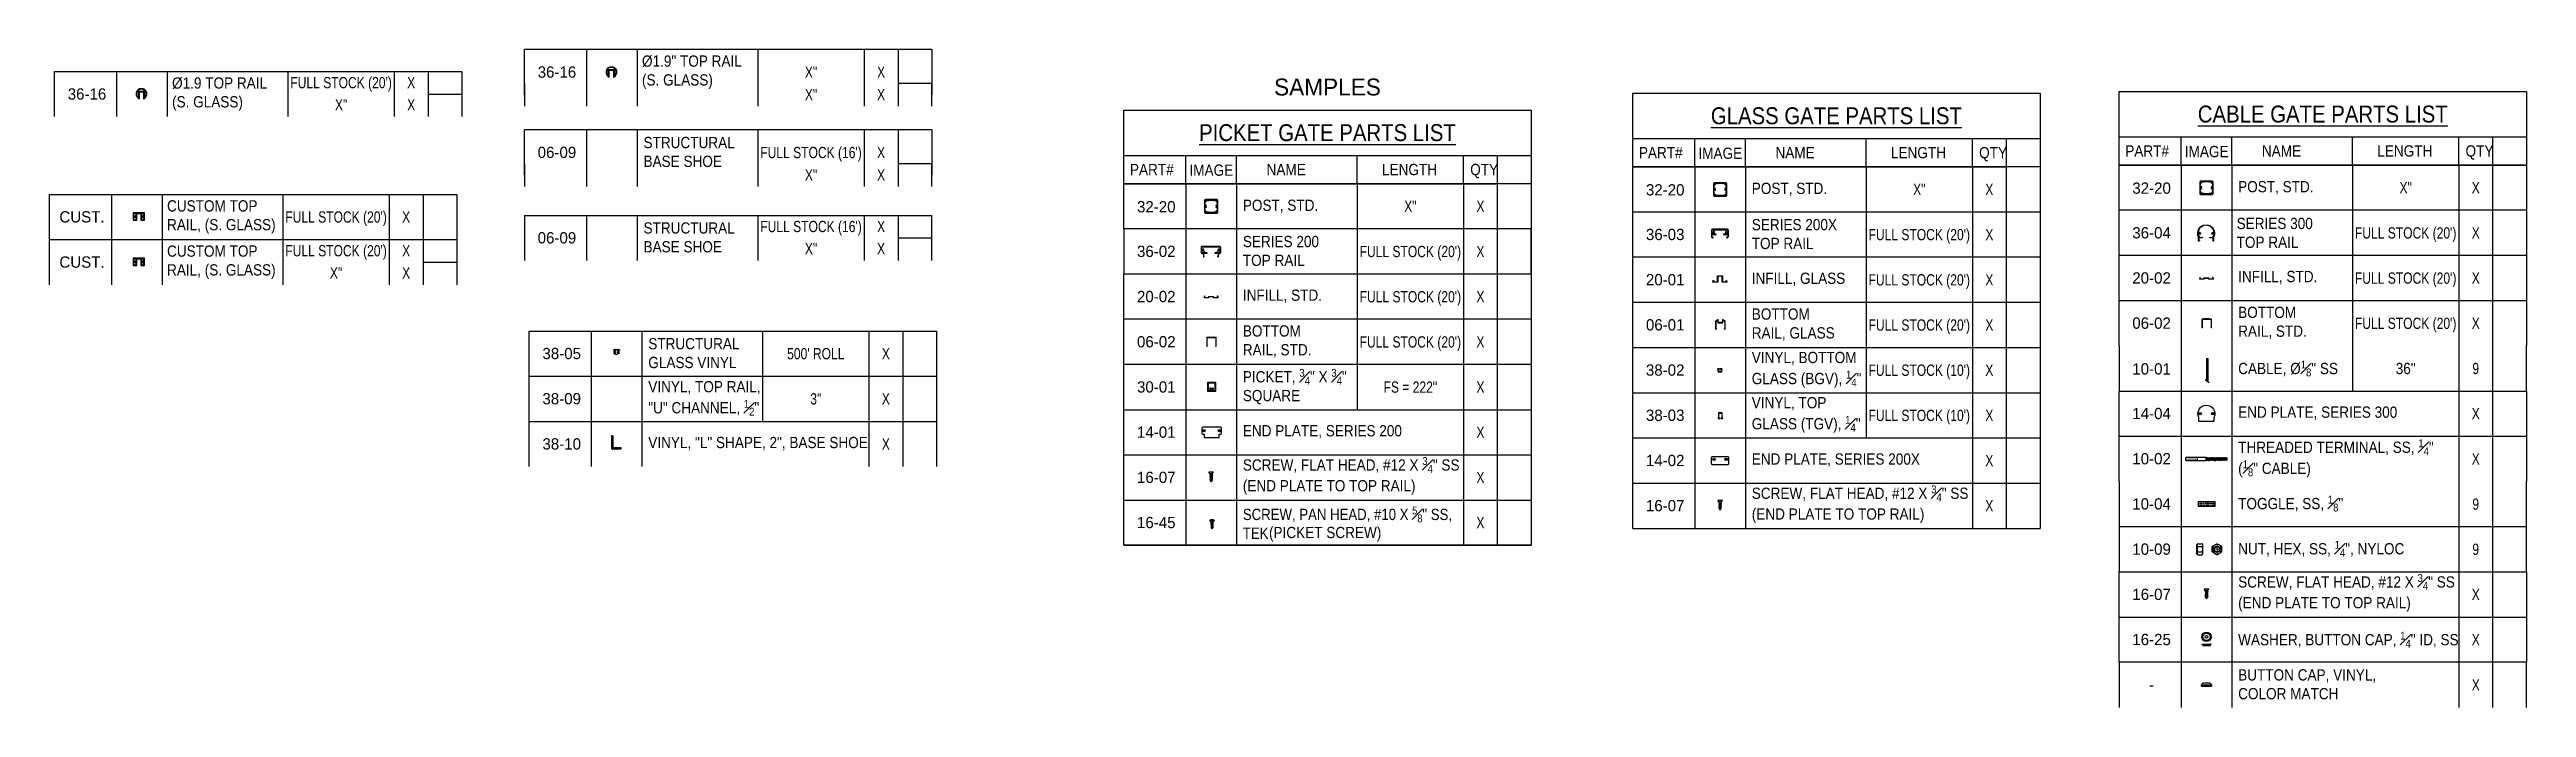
# Model space of a CAD drawing. Header units: inches. Extents: x -333 to 1223, y -450 to 45.
# Drawn here: x 2 to 441.5, y -449.8 to -333.1 of the extents above; entities that cross this region are included whole.
import ezdxf
from ezdxf.enums import TextEntityAlignment as Align

# ---------------------------------------------------------------- set-up
doc = ezdxf.new("R2010")
doc.units = ezdxf.units.IN
doc.header["$MEASUREMENT"] = 0
doc.linetypes.add('HIDDEN2', pattern=[0.1875, 0.125, -0.0625])
doc.layers.get('Defpoints').update_dxf_attribs({"color": 85})
for name, color, linetype in [('hidden', 45, 'HIDDEN2'), ('NOTES', 7, 'Continuous'), ('PL', 252, 'Continuous')]:
    doc.layers.add(name, color=color, linetype=linetype)
doc.styles.add('Schedule', font='GOTHIC.TTF', dxfattribs={"width": 0.9})

msp = doc.modelspace()

# ---------------------------------------------------------------- texts
at = {"layer": 'Defpoints', "style": 'Schedule'}
msp.add_text('SAMPLES', height=3, dxfattribs=at).set_placement((228.77214, -339.75475), align=Align.MIDDLE_CENTER)

# ---------------------------------------------------------------- blocks, each defined once
blk = doc.blocks.new('*U273')
for p, q in [((0, -8.04), (66.27, -8.04)), ((10.99, -13.05), (10.99, -8.04)), ((19.99, -13.05), (19.99, -8.04)), ((41.4, -13.05), (41.4, -8.04)), ((60.27, -13.05), (60.27, -8.04)), ((66.27, -8.04), (66.27, -13.05)), ((66.27, -8.04), (72.27, -8.04)), ((0, -13.05), (66.27, -13.05))]:
    blk.add_line(p, q)
for points in [[(72.27, -13.05), (0, -13.05), (0, 0), (72.27, 0)], [(72.27, 0), (72.27, -77.17)], [(0, -77.17), (72.27, -77.17)]]:
    blk.add_lwpolyline(points)
at = {"layer": 'NOTES', "style": 'Schedule'}
for s, insert, char_height, width, attachment_point in [('{\\LPICKET GATE PARTS LIST}', (36.13, -4.02), 3, 72.2699, 5), ('PART#', (1.09, -9.54), 2, 9.4775, 1), ('IMAGE', (11.65, -9.65), 2, 9.4775, 1), ('NAME', (25.33, -9.54), 2, 9.4775, 1), ('LENGTH', (45.81, -9.54), 2, 9.4775, 1), ('QTY', (61.46, -9.54), 2, 9.4775, 1)]:
    blk.add_mtext(s, dxfattribs=dict(at, insert=insert, char_height=char_height, width=width, attachment_point=attachment_point))
blk = doc.blocks.new('32-20-BLOCK-1')
for p, q in [((72.27, 0), (0, 0)), ((0, -8.01), (0, 0)), ((10.99, 0), (10.99, -8.01)), ((19.99, 0), (19.99, -8.01)), ((41.4, 0), (41.4, -8.01)), ((60.27, 0), (60.27, -8.01)), ((66.27, 0), (66.27, -8.01)), ((72.27, 0), (72.27, -8.01))]:
    blk.add_line(p, q)
for points in [[(16.48, -5.2, 0.414214), (16.68, -4.99), (16.68, -3.02, 0.414214), (16.48, -2.82), (14.51, -2.82, 0.414214), (14.31, -3.02), (14.31, -4.99, 0.414214), (14.51, -5.2)], [(14.66, -4.16, 1), (14.59, -4.09, -2.347638), (14.59, -3.92, 1), (14.66, -3.85, 0.336086), (14.4, -3.82), (14.4, -3.53, 1), (14.4, -3.41), (14.4, -3.21, 0.128578), (14.51, -3.24, 1), (14.51, -3.14, -2.347638), (14.63, -3.02, 1), (14.72, -3.02, 0.128578), (14.69, -2.92), (14.9, -2.92, 1), (15.02, -2.92), (15.4, -2.92), (15.41, -2.93), (15.42, -2.92), (15.56, -2.92), (15.57, -2.93), (15.58, -2.92), (15.97, -2.92, 1), (16.09, -2.92), (16.29, -2.92, 0.128578), (16.26, -3.02, 1), (16.36, -3.02, -2.347638), (16.48, -3.14, 1), (16.48, -3.24, 0.128578), (16.58, -3.21), (16.58, -3.41, 1), (16.58, -3.53), (16.58, -3.82, 0.336086), (16.33, -3.85, 1), (16.4, -3.92, -2.347638), (16.4, -4.09, 1), (16.33, -4.16, 0.336086), (16.58, -4.19), (16.58, -4.49, 1), (16.58, -4.6), (16.58, -4.81, 0.128578), (16.48, -4.78, 1), (16.48, -4.87, -2.347638), (16.36, -4.99, 1), (16.26, -4.99, 0.128578), (16.29, -5.1), (16.09, -5.1, 1), (15.97, -5.1), (15.02, -5.1, 1), (14.9, -5.1), (14.69, -5.1, 0.128578), (14.72, -4.99, 1), (14.63, -4.99, -2.347638), (14.51, -4.87, 1), (14.51, -4.78, 0.128578), (14.4, -4.81), (14.4, -4.6, 1), (14.4, -4.49), (14.4, -4.19, 0.336086)]]:
    blk.add_lwpolyline(points, format="xyb", close=True)
at = {"layer": 'NOTES', "style": 'Schedule'}
blk.add_text('32-20', height=2, dxfattribs=at).set_placement((5.76, -4.08), align=Align.MIDDLE_CENTER)
at = {"layer": 'NOTES', "insert": (21.12, -4.01), "char_height": 2, "width": 16.7068, "attachment_point": 4, "style": 'Schedule'}
blk.add_mtext('POST, STD.', dxfattribs=at)
at = {"layer": 'NOTES', "style": 'Schedule', "width": 0.8}
for tag, p in [('LEN', (50.84, -4.01)), ('QTY', (63.27, -4.01))]:
    blk.add_attdef(tag, text='', height=2, dxfattribs=at).set_placement(p, align=Align.MIDDLE_CENTER)
blk = doc.blocks.new('36-02-BLOCK-1')
for p, q in [((10.99, 0), (10.99, -8.01)), ((19.99, 0), (19.99, -8.01)), ((41.4, 0), (41.4, -8.01)), ((60.27, 0), (60.27, -8.01)), ((66.27, 0), (66.27, -8.01))]:
    blk.add_line(p, q)
blk.add_lwpolyline([(72.27, -8.01), (72.27, 0), (0, 0), (0, -8.01)])
blk.add_lwpolyline([(16.78, -4.94, 0.414214), (16.79, -4.93), (16.79, -4.75), (16.77, -4.74), (16.79, -4.72), (16.79, -4.37, -0.414214), (16.8, -4.36), (16.95, -4.36, 0.414214), (17.2, -4.11), (17.2, -3.36, 0.414214), (16.95, -3.11), (15.45, -3.11), (13.95, -3.11, 0.414214), (13.7, -3.36), (13.7, -4.11, 0.414214), (13.95, -4.36), (14.1, -4.36, -0.414214), (14.11, -4.37), (14.11, -4.72), (14.13, -4.74), (14.11, -4.75), (14.11, -4.93, 0.414214), (14.12, -4.94), (14.18, -4.94, 0.57735), (14.19, -4.93), (14.17, -4.89, -0.57735), (14.18, -4.88), (14.24, -4.88, 0.414214), (14.26, -4.85), (14.26, -4.85, 0.414214), (14.24, -4.83), (14.18, -4.83, -0.414214), (14.17, -4.82), (14.17, -4.34, -0.414214), (14.18, -4.33), (14.6, -4.33), (14.61, -4.32), (14.63, -4.33), (14.75, -4.33, 0.414214), (14.78, -4.3), (14.78, -4.3, 0.414214), (14.75, -4.27), (14.31, -4.27), (14.31, -4.15, -0.414214), (14.32, -4.14), (14.36, -4.14, 0.414214), (14.39, -4.11), (14.39, -4.11, 0.414214), (14.36, -4.08), (14.32, -4.08, 0.414214), (14.24, -4.15), (14.24, -4.27), (13.95, -4.27, -0.414214), (13.79, -4.11), (13.79, -3.81, -0.414214), (13.82, -3.78), (13.9, -3.78, -0.300111), (13.93, -3.8, 0.534946), (14.19, -3.84, 0.489045), (14.18, -3.79), (14.18, -3.79, 0.346647), (14.14, -3.8, -2.504927), (14.14, -3.67, 0.346647), (14.18, -3.67), (14.18, -3.67, 0.482853), (14.19, -3.63, 0.541406), (13.93, -3.67, -0.300111), (13.9, -3.69), (13.86, -3.69, 1), (13.85, -3.69), (13.84, -3.69, 1), (13.83, -3.69), (13.82, -3.69, -0.414214), (13.79, -3.66), (13.79, -3.36, -0.414214), (13.95, -3.19), (15.45, -3.19), (16.95, -3.19, -0.414214), (17.11, -3.36), (17.11, -3.66, -0.414214), (17.08, -3.69), (17, -3.69, -0.300111), (16.97, -3.67, 0.541406), (16.71, -3.63, 0.482853), (16.72, -3.67), (16.72, -3.67, 0.346647), (16.76, -3.67, -2.504927), (16.76, -3.8, 0.346647), (16.72, -3.79), (16.72, -3.79, 0.489045), (16.71, -3.84, 0.534946), (16.97, -3.8, -0.300111), (17, -3.78), (17.08, -3.78, -0.414214), (17.11, -3.81), (17.11, -4.11, -0.414214), (16.95, -4.27), (16.65, -4.27), (16.65, -4.15, 0.414214), (16.58, -4.08), (16.54, -4.08, 0.414214), (16.51, -4.11), (16.51, -4.11, 0.414214), (16.54, -4.14), (16.58, -4.14, -0.414214), (16.59, -4.15), (16.59, -4.27), (16.15, -4.27, 0.414214), (16.12, -4.3), (16.12, -4.3, 0.414214), (16.15, -4.33), (16.27, -4.33), (16.29, -4.32), (16.3, -4.33), (16.72, -4.33, -0.414214), (16.73, -4.34), (16.73, -4.82, -0.414214), (16.72, -4.83), (16.66, -4.83, 0.414214), (16.64, -4.85), (16.64, -4.85, 0.414214), (16.66, -4.88), (16.72, -4.88, -0.57735), (16.73, -4.89), (16.71, -4.93, 0.57735), (16.72, -4.94)], format="xyb", close=True)
at = {"layer": 'NOTES', "style": 'Schedule'}
blk.add_text('36-02', height=2, dxfattribs=at).set_placement((5.76, -3.98), align=Align.MIDDLE_CENTER)
at = {"layer": 'NOTES', "insert": (21.12, -3.92), "char_height": 2, "width": 16.7068, "attachment_point": 4, "style": 'Schedule'}
blk.add_mtext('SERIES 200 TOP RAIL', dxfattribs=at)
at = {"layer": 'NOTES', "style": 'Schedule', "width": 0.8}
for tag, p in [('LEN', (50.84, -4.01)), ('QTY', (63.27, -4.01))]:
    blk.add_attdef(tag, text='', height=2, dxfattribs=at).set_placement(p, align=Align.MIDDLE_CENTER)
blk = doc.blocks.new('20-02-BLOCK-1')
for p, q in [((72.27, 0), (0, 0)), ((0, -8.01), (0, 0)), ((10.99, 0), (10.99, -8.01)), ((19.99, 0), (19.99, -8.01)), ((41.4, 0), (41.4, -8.01)), ((60.27, 0), (60.27, -8.01)), ((66.27, 0), (66.27, -8.01)), ((72.27, 0), (72.27, -8.01))]:
    blk.add_line(p, q)
at = {"lineweight": 0}
blk.add_lwpolyline([(14.36, -3.99, -0.131652), (14.36, -3.98), (14.4, -3.91, 0.57735), (14.37, -3.87), (14.37, -3.87, 0.267949), (14.35, -3.88), (14.25, -4.05, 0.131652), (14.25, -4.06), (14.25, -4.06, 0.414214), (14.26, -4.07), (14.27, -4.07, -0.414214), (14.3, -4.1), (14.3, -4.1, -0.414214), (14.27, -4.13), (14.26, -4.13, 0.414214), (14.23, -4.16), (14.23, -4.16, 0.414214), (14.26, -4.19), (15.09, -4.19, 0.414214), (15.1, -4.18), (15.1, -4.07, -0.414214), (15.11, -4.06), (15.47, -4.06), (15.48, -4.05), (15.47, -4.06), (15.48, -4.05), (15.5, -4.06), (15.48, -4.05), (15.5, -4.06), (15.86, -4.06, -0.414214), (15.87, -4.07), (15.87, -4.18, 0.414214), (15.88, -4.19), (16.71, -4.19, 0.414214), (16.74, -4.16), (16.74, -4.16, 0.414214), (16.71, -4.13), (16.7, -4.13, -0.414214), (16.67, -4.1), (16.67, -4.1, -0.414214), (16.7, -4.07), (16.71, -4.07, 0.414214), (16.72, -4.06), (16.72, -4.06, 0.131652), (16.72, -4.05), (16.62, -3.88, 0.267949), (16.6, -3.87), (16.59, -3.87, 0.57735), (16.57, -3.91), (16.61, -3.98, -0.127612), (16.61, -3.99), (16.61, -4.11, -0.414214), (16.6, -4.12), (15.94, -4.12, -0.414214), (15.93, -4.11), (15.93, -4, 0.414214), (15.92, -3.99), (15.41, -3.99), (15.41, -3.99, 1), (15.4, -3.99), (15.4, -3.99, 1), (15.39, -3.99), (15.39, -3.99), (15.05, -3.99, 0.414214), (15.04, -4), (15.04, -4.11, -0.414214), (15.03, -4.12), (14.37, -4.12, -0.414214), (14.36, -4.11), (14.36, -3.99, -0.131652), (14.36, -3.98)], format="xyb", dxfattribs=at)
at = {"layer": 'NOTES', "style": 'Schedule'}
blk.add_text('20-02', height=2, dxfattribs=at).set_placement((5.76, -3.98), align=Align.MIDDLE_CENTER)
at = {"layer": 'NOTES', "insert": (21.12, -3.92), "char_height": 2, "width": 16.7068, "attachment_point": 4, "style": 'Schedule'}
blk.add_mtext('INFILL, STD.', dxfattribs=at)
at = {"layer": 'NOTES', "style": 'Schedule', "width": 0.8}
for tag, p in [('LEN', (50.84, -4.01)), ('QTY', (63.27, -4.01))]:
    blk.add_attdef(tag, text='', height=2, dxfattribs=at).set_placement(p, align=Align.MIDDLE_CENTER)
blk = doc.blocks.new('06-02-BLOCK-1')
for p, q in [((72.27, 0), (0, 0)), ((0, -8.01), (0, 0)), ((10.99, 0), (10.99, -8.01)), ((19.99, 0), (19.99, -8.01)), ((41.4, 0), (41.4, -8.01)), ((60.27, 0), (60.27, -8.01)), ((66.27, 0), (66.27, -8.01)), ((72.27, 0), (72.27, -8.01))]:
    blk.add_line(p, q)
at = {"lineweight": 0}
blk.add_lwpolyline([(15.18, -3.18, -0.414214), (15.17, -3.17), (15.17, -3.13, 0.472266), (15.16, -3.12), (14.8, -3.19, 0.358451), (14.7, -3.31), (14.7, -4.05), (14.71, -4.06), (14.7, -4.08), (14.7, -4.81), (14.76, -4.81, 0.57735), (14.77, -4.8), (14.75, -4.77, -0.57735), (14.76, -4.75), (14.82, -4.75, 1), (14.82, -4.7), (14.78, -4.7, -0.414214), (14.77, -4.69), (14.77, -3.32, -0.414214), (14.78, -3.31), (16.33, -3.31), (16.33, -4.69, -0.414214), (16.32, -4.7), (16.28, -4.7, 1), (16.28, -4.75), (16.34, -4.75, -0.57735), (16.35, -4.77), (16.33, -4.8, 0.57735), (16.34, -4.81), (16.4, -4.81), (16.4, -4.08), (16.39, -4.06), (16.4, -4.05), (16.4, -3.31, 0.358451), (16.3, -3.19), (15.94, -3.12, 0.472266), (15.93, -3.13), (15.93, -3.17, -0.414214), (15.92, -3.18)], format="xyb", close=True, dxfattribs=at)
at = {"layer": 'NOTES', "style": 'Schedule'}
blk.add_text('06-02', height=2, dxfattribs=at).set_placement((5.76, -3.98), align=Align.MIDDLE_CENTER)
at = {"layer": 'NOTES', "insert": (21.12, -3.92), "char_height": 2, "width": 16.7068, "attachment_point": 4, "style": 'Schedule'}
blk.add_mtext('BOTTOM RAIL, STD.', dxfattribs=at)
at = {"layer": 'NOTES', "style": 'Schedule', "width": 0.8}
for tag, p in [('LEN', (50.84, -4.01)), ('QTY', (63.27, -4.01))]:
    blk.add_attdef(tag, text='', height=2, dxfattribs=at).set_placement(p, align=Align.MIDDLE_CENTER)
blk = doc.blocks.new('30-01-BLOCK-1')
for p, q in [((72.27, 0), (0, 0)), ((0, -8.01), (0, 0)), ((10.99, 0), (10.99, -8.01)), ((19.99, 0), (19.99, -8.01)), ((41.4, 0), (41.4, -8.01)), ((60.27, 0), (60.27, -8.01)), ((66.27, 0), (66.27, -8.01)), ((72.27, 0), (72.27, -8.01))]:
    blk.add_line(p, q)
blk.add_lwpolyline([(16.32, -4.72), (16.32, -3.22), (14.82, -3.22), (14.82, -4.72)], close=True)
blk.add_lwpolyline([(15.77, -4.54, 0.652605), (15.8, -4.6), (16.2, -4.6), (16.2, -3.34), (14.94, -3.34), (14.94, -4.6), (15.33, -4.6, 0.652605), (15.36, -4.54, -0.404215), (15.37, -4.15, -1), (15.45, -4.23, 2.445695), (15.68, -4.23, -1), (15.76, -4.15, -0.404215)], format="xyb", close=True)
at = {"layer": 'NOTES', "style": 'Schedule'}
blk.add_text('30-01', height=2, dxfattribs=at).set_placement((5.76, -3.98), align=Align.MIDDLE_CENTER)
at = {"layer": 'NOTES', "insert": (21.12, -3.92), "char_height": 2, "width": 20.2828, "attachment_point": 4, "style": 'Schedule'}
blk.add_mtext('\\A1;PICKET, {\\H0.7x;\\S3#4;}" X {\\H0.7x;\\S3#4;}" SQUARE', dxfattribs=at)
at = {"layer": 'NOTES', "style": 'Schedule', "width": 0.8}
for tag, p in [('LEN', (50.84, -4.01)), ('QTY', (63.27, -4.01))]:
    blk.add_attdef(tag, text='', height=2, dxfattribs=at).set_placement(p, align=Align.MIDDLE_CENTER)
blk = doc.blocks.new('14-01-BLOCK')
for p, q in [((10.99, 0), (10.99, -8.01)), ((19.99, 0), (19.99, -8.01)), ((60.27, 0), (60.27, -8.01)), ((66.27, 0), (66.27, -8.01))]:
    blk.add_line(p, q)
blk.add_lwpolyline([(0, -8.01), (0, 0), (72.27, 0), (72.27, -8.01)])
blk.add_lwpolyline([(16.93, -4.92, 0.414214), (16.94, -4.91), (16.94, -4.73), (16.92, -4.72), (16.94, -4.7), (16.94, -4.35, -0.414214), (16.95, -4.34), (17.1, -4.34, 0.414214), (17.35, -4.09), (17.35, -3.34, 0.414214), (17.1, -3.09), (15.6, -3.09), (14.1, -3.09, 0.414214), (13.85, -3.34), (13.85, -4.09, 0.414214), (14.1, -4.34), (14.25, -4.34, -0.414214), (14.26, -4.35), (14.26, -4.7), (14.28, -4.72), (14.26, -4.73), (14.26, -4.91, 0.414214), (14.27, -4.92), (16.93, -4.92)], format="xyb")
for centre, radius in [((14.23, -3.71), 0.219), ((14.23, -3.71), 0.114), ((16.98, -3.71), 0.219), ((16.98, -3.71), 0.114)]:
    blk.add_circle(centre, radius)
at = {"layer": 'NOTES', "style": 'Schedule'}
blk.add_text('14-01', height=2, dxfattribs=at).set_placement((5.76, -3.98), align=Align.MIDDLE_CENTER)
at = {"layer": 'NOTES', "insert": (21.12, -3.92), "char_height": 2, "width": 39.1504, "attachment_point": 4, "style": 'Schedule'}
blk.add_mtext('\\A1;END PLATE, SERIES 200', dxfattribs=at)
at = {"layer": 'NOTES', "style": 'Schedule', "width": 0.8}
blk.add_attdef('QTY', text='', height=2, dxfattribs=at).set_placement((63.27, -4.01), align=Align.MIDDLE_CENTER)
blk = doc.blocks.new('16-07-BLOCK-1')
for p, q in [((10.99, 0), (10.99, -8.01)), ((19.99, 0), (19.99, -8.01)), ((60.27, 0), (60.27, -8.01)), ((66.27, 0), (66.27, -8.01))]:
    blk.add_line(p, q)
at = {"extrusion": (1, -4.28626e-16, 0)}
for p, q in [((15.5, -3.05), (15.1, -3.05)), ((15.34, -3.35), (15.1, -3.05)), ((15.5, -3.35), (15.34, -3.35)), ((15.34, -3.35), (15.34, -3.39)), ((15.34, -3.46), (15.34, -3.56)), ((15.34, -3.63), (15.34, -3.72)), ((15.34, -3.8), (15.34, -3.89)), ((15.34, -3.96), (15.34, -4.05)), ((15.34, -4.13), (15.34, -4.22)), ((15.34, -4.29), (15.34, -4.39)), ((15.9, -3.05), (15.5, -3.05)), ((15.54, -3.35), (15.5, -3.35)), ((15.66, -3.38), (15.66, -3.48)), ((15.66, -3.55), (15.66, -3.64)), ((15.66, -3.72), (15.66, -3.81)), ((15.66, -3.88), (15.66, -3.97)), ((15.66, -4.05), (15.66, -4.14)), ((15.66, -4.22), (15.66, -4.31)), ((15.66, -4.38), (15.66, -4.43)), ((15.68, -3.32), (15.9, -3.05)), ((15.68, -3.32), (15.72, -3.35)), ((15.34, -4.46), (15.28, -4.43)), ((15.28, -4.43), (15.28, -4.43))]:
    blk.add_line(p, q, dxfattribs=at)
blk.add_lwpolyline([(0, -8.01), (0, 0), (72.27, 0), (72.27, -8.01)])
for centre, start, end in [((15.8, -4.43), 183.5211, 229.1682), ((15.2, -4.43), 310.8318, 348.122), ((15.2, -4.43), 351.7027, 0)]:
    blk.add_arc(centre, 0.463, start, end)
for points, weights, knots in [([(15.72, -3.35), (15.72, -3.36), (15.61, -3.37), (15.5, -3.39), (15.39, -3.4), (15.28, -3.41), (15.28, -3.43), (15.28, -3.43), (15.28, -3.43)], [1, 0.866025403784, 1, 0.866025403784, 1, 0.866025403784, 1, 0.973446195684, 0.957418334996], [0, 0, 0, 0.01111111, 0.01111111, 0.02222222, 0.02222222, 0.03333333, 0.03333333, 0.03553556, 0.03553556, 0.03553556]), ([(15.72, -3.51), (15.72, -3.51), (15.72, -3.51), (15.72, -3.53), (15.61, -3.54), (15.5, -3.55), (15.39, -3.57), (15.28, -3.58), (15.28, -3.59), (15.28, -3.6), (15.28, -3.6)], [0.957418334996, 0.973446195684, 1, 0.866025403784, 1, 0.866025403784, 1, 0.866025403784, 1, 0.973446195684, 0.957418334996], [0.06446444, 0.06446444, 0.06446444, 0.06666667, 0.06666667, 0.07777778, 0.07777778, 0.08888889, 0.08888889, 0.1, 0.1, 0.10220223, 0.10220223, 0.10220223]), ([(15.72, -3.67), (15.72, -3.68), (15.72, -3.68), (15.72, -3.69), (15.61, -3.71), (15.5, -3.72), (15.39, -3.73), (15.28, -3.75), (15.28, -3.76), (15.28, -3.76), (15.28, -3.77)], [0.957418334996, 0.973446195684, 1, 0.866025403784, 1, 0.866025403784, 1, 0.866025403784, 1, 0.973446195684, 0.957418334996], [0.13113111, 0.13113111, 0.13113111, 0.13333333, 0.13333333, 0.14444444, 0.14444444, 0.15555556, 0.15555556, 0.16666667, 0.16666667, 0.16886889, 0.16886889, 0.16886889]), ([(15.72, -3.84), (15.72, -3.84), (15.72, -3.84), (15.72, -3.86), (15.61, -3.87), (15.5, -3.89), (15.39, -3.9), (15.28, -3.91), (15.28, -3.93), (15.28, -3.93), (15.28, -3.93)], [0.957418334996, 0.973446195685, 1, 0.866025403784, 1, 0.866025403784, 1, 0.866025403784, 1, 0.973446195684, 0.957418334996], [0.19779777, 0.19779777, 0.19779777, 0.2, 0.2, 0.21111111, 0.21111111, 0.22222222, 0.22222222, 0.23333333, 0.23333333, 0.23553556, 0.23553556, 0.23553556]), ([(15.72, -4), (15.72, -4.01), (15.72, -4.01), (15.72, -4.02), (15.61, -4.04), (15.5, -4.05), (15.39, -4.07), (15.28, -4.08), (15.28, -4.09), (15.28, -4.1), (15.28, -4.1)], [0.957418334996, 0.973446195685, 1, 0.866025403784, 1, 0.866025403784, 1, 0.866025403784, 1, 0.973446195684, 0.957418334996], [0.26446444, 0.26446444, 0.26446444, 0.26666667, 0.26666667, 0.27777778, 0.27777778, 0.28888889, 0.28888889, 0.3, 0.3, 0.30220223, 0.30220223, 0.30220223]), ([(15.72, -4.17), (15.72, -4.17), (15.72, -4.18), (15.72, -4.19), (15.61, -4.2), (15.5, -4.22), (15.39, -4.23), (15.28, -4.25), (15.28, -4.26), (15.28, -4.26), (15.28, -4.26)], [0.957418334999, 0.973446195687, 1, 0.866025403784, 1, 0.866025403784, 1, 0.866025403784, 1, 0.973446195684, 0.957418334996], [0.86446444, 0.86446444, 0.86446444, 0.86666667, 0.86666667, 0.87777778, 0.87777778, 0.88888889, 0.88888889, 0.9, 0.9, 0.90220223, 0.90220223, 0.90220223]), ([(15.72, -4.34), (15.72, -4.34), (15.72, -4.34), (15.72, -4.36), (15.61, -4.37), (15.5, -4.38), (15.39, -4.4), (15.28, -4.41), (15.28, -4.43), (15.28, -4.43), (15.28, -4.43)], [0.957418334999, 0.973446195687, 1, 0.866025403784, 1, 0.866025403784, 1, 0.866025403784, 1, 0.979341712217, 0.965054256907], [0.93113111, 0.93113111, 0.93113111, 0.93333333, 0.93333333, 0.94444444, 0.94444444, 0.95555556, 0.95555556, 0.96666667, 0.96666667, 0.96837995, 0.96837995, 0.96837995]), ([(15.5, -3.42), (15.46, -3.43), (15.42, -3.44), (15.34, -3.45), (15.34, -3.46)], [0.933012701892, 0.933012701892, 1, 0.866025403784, 1], [0.01666667, 0.01666667, 0.01666667, 0.02222222, 0.02222222, 0.03333333, 0.03333333, 0.03333333]), ([(15.5, -3.59), (15.46, -3.6), (15.42, -3.6), (15.34, -3.62), (15.34, -3.63)], [0.933012701892, 0.933012701892, 1, 0.866025403784, 1], [0.08333333, 0.08333333, 0.08333333, 0.08888889, 0.08888889, 0.1, 0.1, 0.1]), ([(15.5, -3.75), (15.46, -3.76), (15.42, -3.77), (15.34, -3.78), (15.34, -3.8)], [0.933012701892, 0.933012701892, 1, 0.866025403784, 1], [0.15, 0.15, 0.15, 0.15555556, 0.15555556, 0.16666667, 0.16666667, 0.16666667]), ([(15.5, -3.92), (15.46, -3.93), (15.42, -3.93), (15.34, -3.95), (15.34, -3.96)], [0.933012701892, 0.933012701892, 1, 0.866025403784, 1], [0.21666667, 0.21666667, 0.21666667, 0.22222222, 0.22222222, 0.23333333, 0.23333333, 0.23333333]), ([(15.5, -4.09), (15.46, -4.09), (15.42, -4.1), (15.34, -4.11), (15.34, -4.13)], [0.933012701892, 0.933012701892, 1, 0.866025403784, 1], [0.28333333, 0.28333333, 0.28333333, 0.28888889, 0.28888889, 0.3, 0.3, 0.3]), ([(15.5, -4.25), (15.46, -4.26), (15.42, -4.27), (15.34, -4.28), (15.34, -4.29)], [0.933012701892, 0.933012701892, 1, 0.866025403784, 1], [0.88333333, 0.88333333, 0.88333333, 0.88888889, 0.88888889, 0.9, 0.9, 0.9]), ([(15.5, -3.35), (15.46, -3.36), (15.42, -3.37), (15.36, -3.37), (15.35, -3.39)], [0.933012701892, 0.933012701892, 1, 0.902826841694, 0.946615074009], [0.01666667, 0.01666667, 0.01666667, 0.02222222, 0.02222222, 0.03028123, 0.03028123, 0.03028123]), ([(15.5, -3.52), (15.46, -3.52), (15.42, -3.53), (15.36, -3.54), (15.35, -3.55)], [0.933012701892, 0.933012701892, 1, 0.902826841694, 0.946615074009], [0.08333333, 0.08333333, 0.08333333, 0.08888889, 0.08888889, 0.09694789, 0.09694789, 0.09694789]), ([(15.5, -3.68), (15.46, -3.69), (15.42, -3.7), (15.36, -3.71), (15.35, -3.72)], [0.933012701892, 0.933012701892, 1, 0.902826841694, 0.946615074009], [0.15, 0.15, 0.15, 0.15555556, 0.15555556, 0.16361456, 0.16361456, 0.16361456]), ([(15.5, -3.85), (15.46, -3.86), (15.42, -3.86), (15.36, -3.87), (15.35, -3.88)], [0.933012701892, 0.933012701892, 1, 0.902826841694, 0.946615074009], [0.21666667, 0.21666667, 0.21666667, 0.22222222, 0.22222222, 0.23028123, 0.23028123, 0.23028123]), ([(15.5, -4.02), (15.46, -4.02), (15.42, -4.03), (15.36, -4.04), (15.35, -4.05)], [0.933012701892, 0.933012701892, 1, 0.902826841694, 0.946615074009], [0.28333333, 0.28333333, 0.28333333, 0.28888889, 0.28888889, 0.29694789, 0.29694789, 0.29694789]), ([(15.5, -4.18), (15.46, -4.19), (15.42, -4.2), (15.36, -4.21), (15.35, -4.22)], [0.933012701892, 0.933012701892, 1, 0.902826841694, 0.946615074009], [0.88333333, 0.88333333, 0.88333333, 0.88888889, 0.88888889, 0.89694789, 0.89694789, 0.89694789]), ([(15.5, -4.35), (15.46, -4.36), (15.42, -4.36), (15.36, -4.37), (15.35, -4.38)], [0.933012701892, 0.933012701892, 1, 0.902826841694, 0.946615074009], [0.95, 0.95, 0.95, 0.95555556, 0.95555556, 0.96361456, 0.96361456, 0.96361456]), ([(15.65, -3.39), (15.64, -3.4), (15.58, -3.41), (15.54, -3.41), (15.5, -3.42)], [0.946615074009, 0.902826841693, 1, 0.933012701892, 0.933012701892], [0.00305211, 0.00305211, 0.00305211, 0.01111111, 0.01111111, 0.01666667, 0.01666667, 0.01666667]), ([(15.66, -3.48), (15.66, -3.49), (15.58, -3.5), (15.54, -3.51), (15.5, -3.52)], [1, 0.866025403784, 1, 0.933012701892, 0.933012701892], [0.06666667, 0.06666667, 0.06666667, 0.07777778, 0.07777778, 0.08333333, 0.08333333, 0.08333333]), ([(15.65, -3.55), (15.64, -3.56), (15.58, -3.57), (15.54, -3.58), (15.5, -3.59)], [0.946615074009, 0.902826841693, 1, 0.933012701892, 0.933012701892], [0.06971877, 0.06971877, 0.06971877, 0.07777778, 0.07777778, 0.08333333, 0.08333333, 0.08333333]), ([(15.66, -3.64), (15.66, -3.66), (15.58, -3.67), (15.54, -3.68), (15.5, -3.68)], [1, 0.866025403784, 1, 0.933012701892, 0.933012701892], [0.13333333, 0.13333333, 0.13333333, 0.14444444, 0.14444444, 0.15, 0.15, 0.15]), ([(15.65, -3.72), (15.64, -3.73), (15.58, -3.74), (15.54, -3.75), (15.5, -3.75)], [0.946615074009, 0.902826841693, 1, 0.933012701892, 0.933012701892], [0.13638544, 0.13638544, 0.13638544, 0.14444444, 0.14444444, 0.15, 0.15, 0.15]), ([(15.66, -3.81), (15.66, -3.82), (15.58, -3.84), (15.54, -3.84), (15.5, -3.85)], [1, 0.866025403784, 1, 0.933012701892, 0.933012701892], [0.2, 0.2, 0.2, 0.21111111, 0.21111111, 0.21666667, 0.21666667, 0.21666667]), ([(15.65, -3.89), (15.64, -3.9), (15.58, -3.91), (15.54, -3.91), (15.5, -3.92)], [0.946615074009, 0.902826841693, 1, 0.933012701892, 0.933012701892], [0.20305211, 0.20305211, 0.20305211, 0.21111111, 0.21111111, 0.21666667, 0.21666667, 0.21666667]), ([(15.66, -3.97), (15.66, -3.99), (15.58, -4), (15.54, -4.01), (15.5, -4.02)], [1, 0.866025403784, 1, 0.933012701892, 0.933012701892], [0.26666667, 0.26666667, 0.26666667, 0.27777778, 0.27777778, 0.28333333, 0.28333333, 0.28333333]), ([(15.65, -4.05), (15.64, -4.06), (15.58, -4.07), (15.54, -4.08), (15.5, -4.09)], [0.946615074009, 0.902826841693, 1, 0.933012701892, 0.933012701892], [0.26971877, 0.26971877, 0.26971877, 0.27777778, 0.27777778, 0.28333333, 0.28333333, 0.28333333]), ([(15.66, -4.14), (15.66, -4.15), (15.58, -4.17), (15.54, -4.18), (15.5, -4.18)], [1, 0.866025403784, 1, 0.933012701892, 0.933012701892], [0.86666667, 0.86666667, 0.86666667, 0.87777778, 0.87777778, 0.88333333, 0.88333333, 0.88333333]), ([(15.65, -4.22), (15.64, -4.23), (15.58, -4.24), (15.54, -4.25), (15.5, -4.25)], [0.946615074009, 0.902826841693, 1, 0.933012701892, 0.933012701892], [0.86971877, 0.86971877, 0.86971877, 0.87777778, 0.87777778, 0.88333333, 0.88333333, 0.88333333]), ([(15.66, -4.31), (15.66, -4.32), (15.58, -4.33), (15.54, -4.34), (15.5, -4.35)], [1, 0.866025403784, 1, 0.933012701892, 0.933012701892], [0.93333333, 0.93333333, 0.93333333, 0.94444444, 0.94444444, 0.95, 0.95, 0.95]), ([(15.65, -4.39), (15.64, -4.4), (15.58, -4.41), (15.54, -4.41), (15.5, -4.42)], [0.946615074009, 0.902826841693, 1, 0.933012701892, 0.933012701892], [0.93638544, 0.93638544, 0.93638544, 0.94444444, 0.94444444, 0.95, 0.95, 0.95]), ([(15.44, -4.43), (15.43, -4.43), (15.42, -4.43), (15.34, -4.45), (15.34, -4.46), (15.34, -4.46), (15.34, -4.46)], [0.969712313046, 0.982595035367, 1, 0.866025403784, 1, 0.983424246532, 0.970950100544], [0.95411208, 0.95411208, 0.95411208, 0.95555556, 0.95555556, 0.96666667, 0.96666667, 0.96804137, 0.96804137, 0.96804137])]:
    blk.add_rational_spline(points, weights, degree=2, knots=knots)
for points, degree in [([(15.28, -3.42), (15.3, -3.41), (15.33, -3.4), (15.35, -3.39)], 3), ([(15.34, -3.47), (15.32, -3.46), (15.3, -3.44), (15.28, -3.43)], 3), ([(15.28, -3.59), (15.3, -3.58), (15.33, -3.56), (15.35, -3.55)], 3), ([(15.34, -3.63), (15.32, -3.62), (15.3, -3.61), (15.28, -3.6)], 3), ([(15.28, -3.76), (15.3, -3.74), (15.33, -3.73), (15.35, -3.72)], 3), ([(15.34, -3.8), (15.32, -3.79), (15.3, -3.78), (15.28, -3.77)], 3), ([(15.28, -3.92), (15.3, -3.91), (15.33, -3.9), (15.35, -3.88)], 3), ([(15.34, -3.97), (15.32, -3.95), (15.3, -3.94), (15.28, -3.93)], 3), ([(15.28, -4.09), (15.3, -4.08), (15.33, -4.06), (15.35, -4.05)], 3), ([(15.34, -4.13), (15.32, -4.12), (15.3, -4.11), (15.28, -4.1)], 3), ([(15.28, -4.25), (15.3, -4.24), (15.33, -4.23), (15.35, -4.22)], 3), ([(15.34, -4.3), (15.32, -4.29), (15.3, -4.28), (15.28, -4.26)], 3), ([(15.28, -4.42), (15.3, -4.41), (15.33, -4.4), (15.35, -4.38)], 3), ([(15.72, -3.35), (15.7, -3.36), (15.68, -3.38), (15.65, -3.39)], 3), ([(15.72, -3.52), (15.7, -3.53), (15.68, -3.54), (15.65, -3.55)], 3), ([(15.72, -3.68), (15.7, -3.7), (15.68, -3.71), (15.65, -3.72)], 3), ([(15.72, -3.85), (15.7, -3.86), (15.68, -3.87), (15.65, -3.89)], 3), ([(15.72, -4.02), (15.7, -4.03), (15.68, -4.04), (15.65, -4.05)], 3), ([(15.72, -4.18), (15.7, -4.19), (15.68, -4.21), (15.65, -4.22)], 3), ([(15.72, -4.35), (15.7, -4.36), (15.68, -4.37), (15.65, -4.39)], 3), ([(15.66, -3.47), (15.68, -3.48), (15.7, -3.5), (15.72, -3.51)], 3), ([(15.66, -3.64), (15.68, -3.65), (15.7, -3.66), (15.72, -3.67)], 3), ([(15.66, -3.81), (15.68, -3.82), (15.7, -3.83), (15.72, -3.84)], 3), ([(15.66, -3.97), (15.68, -3.98), (15.7, -3.99), (15.72, -4)], 3), ([(15.66, -4.14), (15.68, -4.15), (15.7, -4.16), (15.72, -4.17)], 3), ([(15.66, -4.3), (15.68, -4.32), (15.7, -4.33), (15.72, -4.34)], 3), ([(15.34, -4.46), (15.28, -4.43)], 1), ([(15.34, -4.46), (15.33, -4.46), (15.32, -4.45), (15.31, -4.45)], 3), ([(15.67, -4.51), (15.66, -4.52), (15.66, -4.52), (15.65, -4.53)], 3), ([(15.66, -4.49), (15.66, -4.49), (15.67, -4.5), (15.67, -4.5)], 3)]:
    blk.add_open_spline(points, degree=degree)
for points, weights in [([(15.54, -3.35), (15.52, -3.35), (15.5, -3.35)], [0.944992320863, 0.933012701892, 0.933012701892]), ([(15.5, -4.42), (15.47, -4.42), (15.44, -4.43)], [0.933012701892, 0.933012701892, 0.969712313046])]:
    blk.add_rational_spline(points, weights, degree=2)
for points, knots in [([(15.68, -3.32), (15.68, -3.32), (15.67, -3.32), (15.66, -3.33), (15.65, -3.33), (15.62, -3.33), (15.61, -3.34), (15.57, -3.34), (15.56, -3.34), (15.54, -3.35)], [0, 0, 0, 0, 0.000832023, 0.000832023, 0.001664046, 0.001664046, 0.002496069, 0.002496069, 0.003328092, 0.003328092, 0.003328092, 0.003328092]), ([(15.67, -4.5), (15.68, -4.5), (15.68, -4.51), (15.66, -4.52), (15.62, -4.53), (15.51, -4.55), (15.46, -4.56), (15.4, -4.57), (15.39, -4.57), (15.39, -4.58)], [0.3220762, 0.3220762, 0.3220762, 0.3220762, 0.375625, 0.375625, 0.5005, 0.5005, 0.625375, 0.625375, 0.6726692, 0.6726692, 0.6726692, 0.6726692]), ([(15.39, -4.58), (15.39, -4.57), (15.4, -4.57), (15.41, -4.57), (15.42, -4.56), (15.44, -4.56), (15.45, -4.56), (15.48, -4.55), (15.49, -4.55), (15.5, -4.55)], [0, 0, 0, 0, 0.000523591, 0.000523591, 0.001047182, 0.001047182, 0.001570773, 0.001570773, 0.002094364, 0.002094364, 0.002094364, 0.002094364]), ([(15.5, -4.56), (15.49, -4.56), (15.48, -4.56), (15.45, -4.56), (15.44, -4.56), (15.42, -4.57), (15.41, -4.57), (15.4, -4.57), (15.39, -4.58), (15.39, -4.58)], [0.009867519, 0.009867519, 0.009867519, 0.009867519, 0.01038022, 0.01038022, 0.010892921, 0.010892921, 0.011405621, 0.011405621, 0.011918322, 0.011918322, 0.011918322, 0.011918322]), ([(15.5, -4.55), (15.51, -4.54), (15.52, -4.54), (15.54, -4.54), (15.55, -4.54), (15.57, -4.53), (15.58, -4.53), (15.6, -4.53), (15.6, -4.52), (15.63, -4.52), (15.64, -4.51), (15.65, -4.51), (15.65, -4.5), (15.65, -4.5), (15.66, -4.5), (15.66, -4.5)], [0.002094364, 0.002094364, 0.002094364, 0.002094364, 0.002542505, 0.002542505, 0.002990646, 0.002990646, 0.003438787, 0.003438787, 0.003886928, 0.003886928, 0.004783211, 0.004783211, 0.005231352, 0.005231352, 0.005594232, 0.005594232, 0.005594232, 0.005594232]), ([(15.65, -4.53), (15.65, -4.53), (15.64, -4.53), (15.64, -4.53), (15.63, -4.53), (15.62, -4.54), (15.61, -4.54), (15.6, -4.54), (15.59, -4.54), (15.58, -4.54), (15.57, -4.55), (15.54, -4.55), (15.52, -4.55), (15.5, -4.56)], [0.00693309, 0.00693309, 0.00693309, 0.00693309, 0.00728833, 0.00728833, 0.007718195, 0.007718195, 0.00814806, 0.00814806, 0.008577925, 0.008577925, 0.00900779, 0.00900779, 0.009867519, 0.009867519, 0.009867519, 0.009867519])]:
    blk.add_open_spline(points, degree=3, knots=knots)
at = {"layer": 'NOTES', "style": 'Schedule'}
blk.add_text('16-07', height=2, dxfattribs=at).set_placement((5.76, -3.98), align=Align.MIDDLE_CENTER)
at = {"layer": 'NOTES', "insert": (21.12, -1.79), "char_height": 2, "width": 39.1504, "attachment_point": 4, "style": 'Schedule'}
blk.add_mtext('\\A1;SCREW, FLAT HEAD, #12 X {\\H0.7x;\\S3#4;}" SS', dxfattribs=at)
at = {"layer": 'NOTES', "style": 'Schedule', "width": 0.8}
blk.add_attdef('QTY', text='', height=2, dxfattribs=at).set_placement((63.27, -4.01), align=Align.MIDDLE_CENTER)
at = {"layer": 'NOTES', "style": 'Schedule', "width": 0.9}
blk.add_attdef('DESC.', text='', height=2, dxfattribs=at).set_placement((21.12, -5.47), align=Align.MIDDLE_LEFT)
blk = doc.blocks.new('16-45-BLOCK-1')
for p, q in [((10.99, 0), (10.99, -8.01)), ((19.99, 0), (19.99, -8.01)), ((60.27, 0), (60.27, -8.01)), ((66.27, 0), (66.27, -8.01)), ((15.28, -3.6), (16.01, -3.6)), ((15.28, -3.6), (15.28, -3.77)), ((16.01, -3.77), (15.28, -3.77)), ((15.99, -3.57), (15.3, -3.57)), ((15.46, -3.77), (15.51, -3.8)), ((15.51, -3.8), (15.51, -3.77)), ((15.51, -3.8), (15.51, -3.86)), ((15.51, -3.92), (15.51, -3.98)), ((15.51, -4.04), (15.51, -4.1)), ((15.51, -4.16), (15.51, -4.22)), ((15.51, -4.28), (15.51, -4.34)), ((15.52, -3.51), (15.52, -3.5)), ((15.77, -3.5), (15.77, -3.51)), ((15.79, -3.77), (15.79, -3.8)), ((15.79, -3.86), (15.79, -3.92)), ((15.79, -3.98), (15.79, -4.05)), ((15.79, -4.1), (15.79, -4.17)), ((15.79, -4.22), (15.79, -4.29)), ((15.79, -4.34), (15.79, -4.41)), ((16.01, -3.6), (16.01, -3.77)), ((15.51, -4.4), (15.51, -4.46)), ((15.51, -4.52), (15.51, -4.58)), ((15.51, -4.64), (15.51, -4.91)), ((15.59, -4.91), (15.51, -4.91)), ((15.65, -5.11), (15.51, -4.91)), ((15.59, -4.91), (15.65, -5.11)), ((15.65, -5.11), (15.65, -4.67)), ((15.65, -5.11), (15.77, -4.91)), ((15.65, -5.11), (15.79, -4.91)), ((15.79, -4.91), (15.77, -4.91)), ((15.79, -4.46), (15.79, -4.53)), ((15.79, -4.58), (15.79, -4.65)), ((15.79, -4.69), (15.79, -4.91))]:
    blk.add_line(p, q)
blk.add_lwpolyline([(0, -8.01), (0, 0), (72.27, 0), (72.27, -8.01)], close=True)
for centre, radius, start, end in [((15.32, -3.6), 0.04, 114.5817, 180), ((15.65, -4.32), 0.826, 98.7033, 114.5817), ((15.65, -4.32), 0.817, 90, 98.8055), ((15.65, -4.32), 0.817, 81.1945, 90), ((15.65, -4.32), 0.826, 65.4183, 81.2967), ((15.97, -3.6), 0.04, 0, 65.4183)]:
    blk.add_arc(centre, radius, start, end)
for points, weights, degree in [([(15.46, -3.77), (15.46, -3.77), (15.46, -3.77)], [1, 0.977640252472, 0.962743984196], 2), ([(15.64, -4.71), (15.62, -4.77), (15.61, -4.84), (15.59, -4.91)], [1, 0.991735716895, 0.991735716895, 1], 3), ([(15.65, -4.67), (15.65, -4.68), (15.64, -4.69), (15.64, -4.7)], [1, 0.999833661376, 0.999833661376, 1], 3), ([(15.69, -4.69), (15.68, -4.68), (15.66, -4.67), (15.65, -4.67)], [1, 0.995504526106, 0.995504526106, 1], 3), ([(15.65, -4.67), (15.65, -4.67), (15.65, -4.67), (15.65, -4.67)], [1, 0.999830949841, 0.999830949841, 1], 3), ([(15.65, -4.67), (15.65, -4.67), (15.65, -4.67), (15.65, -4.67)], [1, 0.999999933557, 0.999999933557, 1], 3), ([(15.77, -4.91), (15.76, -4.82), (15.73, -4.75), (15.7, -4.71)], [1, 0.959782211939, 0.959782211939, 1], 3)]:
    blk.add_rational_spline(points, weights, degree=degree)
for points in [[(15.51, -3.8), (15.49, -3.79), (15.48, -3.78), (15.46, -3.77)], [(15.46, -3.89), (15.48, -3.88), (15.49, -3.87), (15.51, -3.86)], [(15.51, -3.92), (15.49, -3.91), (15.48, -3.9), (15.46, -3.9)], [(15.46, -4.01), (15.48, -4), (15.49, -3.99), (15.51, -3.98)], [(15.51, -4.04), (15.49, -4.04), (15.48, -4.03), (15.46, -4.02)], [(15.46, -4.13), (15.48, -4.12), (15.49, -4.11), (15.51, -4.1)], [(15.51, -4.16), (15.49, -4.16), (15.48, -4.15), (15.46, -4.14)], [(15.46, -4.25), (15.48, -4.24), (15.49, -4.23), (15.51, -4.22)], [(15.51, -4.28), (15.49, -4.28), (15.48, -4.27), (15.46, -4.26)], [(15.46, -4.37), (15.48, -4.36), (15.49, -4.35), (15.51, -4.34)], [(15.51, -4.4), (15.49, -4.4), (15.48, -4.39), (15.46, -4.38)], [(15.83, -3.84), (15.82, -3.84), (15.8, -3.85), (15.78, -3.86)], [(15.83, -3.96), (15.82, -3.97), (15.8, -3.98), (15.78, -3.99)], [(15.83, -4.08), (15.82, -4.09), (15.8, -4.1), (15.78, -4.11)], [(15.83, -4.2), (15.82, -4.21), (15.8, -4.22), (15.78, -4.23)], [(15.83, -4.32), (15.82, -4.33), (15.8, -4.34), (15.78, -4.35)], [(15.79, -3.8), (15.8, -3.81), (15.82, -3.82), (15.83, -3.83)], [(15.79, -3.92), (15.8, -3.93), (15.82, -3.94), (15.83, -3.95)], [(15.79, -4.04), (15.8, -4.05), (15.82, -4.06), (15.83, -4.07)], [(15.79, -4.16), (15.8, -4.17), (15.82, -4.18), (15.83, -4.19)], [(15.79, -4.28), (15.8, -4.29), (15.82, -4.3), (15.83, -4.31)], [(15.46, -4.49), (15.48, -4.48), (15.49, -4.47), (15.51, -4.46)], [(15.51, -4.52), (15.49, -4.52), (15.48, -4.51), (15.46, -4.5)], [(15.46, -4.61), (15.48, -4.6), (15.49, -4.59), (15.51, -4.58)], [(15.51, -4.64), (15.49, -4.64), (15.48, -4.63), (15.46, -4.62)], [(15.63, -4.71), (15.63, -4.7), (15.64, -4.7), (15.64, -4.7)], [(15.64, -4.71), (15.64, -4.71), (15.63, -4.71), (15.63, -4.71)], [(15.69, -4.69), (15.7, -4.69), (15.72, -4.69), (15.74, -4.69)], [(15.74, -4.69), (15.73, -4.7), (15.71, -4.7), (15.7, -4.71)], [(15.83, -4.44), (15.82, -4.45), (15.8, -4.46), (15.78, -4.47)], [(15.83, -4.56), (15.82, -4.57), (15.8, -4.58), (15.78, -4.59)], [(15.79, -4.4), (15.8, -4.41), (15.82, -4.42), (15.83, -4.43)], [(15.79, -4.52), (15.8, -4.53), (15.82, -4.54), (15.83, -4.55)], [(15.79, -4.65), (15.8, -4.66), (15.81, -4.66), (15.82, -4.67)], [(15.82, -4.68), (15.81, -4.68), (15.8, -4.69), (15.79, -4.7)]]:
    blk.add_open_spline(points, degree=3)
for points, weights, knots in [([(15.83, -3.83), (15.84, -3.83), (15.84, -3.83), (15.84, -3.84), (15.74, -3.85), (15.65, -3.86), (15.55, -3.87), (15.46, -3.88), (15.46, -3.89), (15.46, -3.89), (15.46, -3.9)], [0.962743984196, 0.977640252472, 1, 0.866025403784, 1, 0.866025403784, 1, 0.866025403784, 1, 0.977640252472, 0.962743984196], [0.63354554, 0.63354554, 0.63354554, 0.63461538, 0.63461538, 0.64102564, 0.64102564, 0.6474359, 0.6474359, 0.65384615, 0.65384615, 0.654916, 0.654916, 0.654916]), ([(15.83, -3.95), (15.84, -3.95), (15.84, -3.95), (15.84, -3.96), (15.74, -3.97), (15.65, -3.98), (15.55, -3.99), (15.46, -4), (15.46, -4.01), (15.46, -4.02), (15.46, -4.02)], [0.962743984196, 0.977640252472, 1, 0.866025403784, 1, 0.866025403784, 1, 0.866025403784, 1, 0.977640252472, 0.962743984196], [0.74893016, 0.74893016, 0.74893016, 0.75, 0.75, 0.75641026, 0.75641026, 0.76282051, 0.76282051, 0.76923077, 0.76923077, 0.77030061, 0.77030061, 0.77030061]), ([(15.83, -4.07), (15.84, -4.07), (15.84, -4.07), (15.84, -4.08), (15.74, -4.09), (15.65, -4.1), (15.55, -4.11), (15.46, -4.12), (15.46, -4.13), (15.46, -4.14), (15.46, -4.14)], [0.962743984194, 0.977640252471, 1, 0.866025403784, 1, 0.866025403784, 1, 0.866025403784, 1, 0.977640252472, 0.962743984196], [0.7873917, 0.7873917, 0.7873917, 0.78846154, 0.78846154, 0.79487179, 0.79487179, 0.80128205, 0.80128205, 0.80769231, 0.80769231, 0.80876215, 0.80876215, 0.80876215]), ([(15.83, -4.19), (15.84, -4.19), (15.84, -4.19), (15.84, -4.2), (15.74, -4.21), (15.65, -4.22), (15.55, -4.23), (15.46, -4.24), (15.46, -4.25), (15.46, -4.26), (15.46, -4.26)], [0.962743984196, 0.977640252472, 1, 0.866025403784, 1, 0.866025403784, 1, 0.866025403784, 1, 0.977640252472, 0.962743984196], [0.82585323, 0.82585323, 0.82585323, 0.82692308, 0.82692308, 0.83333333, 0.83333333, 0.83974359, 0.83974359, 0.84615385, 0.84615385, 0.84722369, 0.84722369, 0.84722369]), ([(15.83, -4.31), (15.84, -4.31), (15.84, -4.31), (15.84, -4.32), (15.74, -4.33), (15.65, -4.34), (15.55, -4.35), (15.46, -4.36), (15.46, -4.37), (15.46, -4.38), (15.46, -4.38)], [0.962743984196, 0.977640252472, 1, 0.866025403784, 1, 0.866025403784, 1, 0.866025403784, 1, 0.977640252469, 0.962743984191], [0.86431477, 0.86431477, 0.86431477, 0.86538462, 0.86538462, 0.87179487, 0.87179487, 0.87820513, 0.87820513, 0.88461538, 0.88461538, 0.88568523, 0.88568523, 0.88568523]), ([(15.65, -3.83), (15.61, -3.84), (15.58, -3.84), (15.52, -3.85), (15.51, -3.86)], [0.933012701892, 0.933012701892, 1, 0.896179909562, 0.953265117337], [0.644230769, 0.644230769, 0.644230769, 0.647435897, 0.647435897, 0.652403357, 0.652403357, 0.652403357]), ([(15.65, -3.89), (15.61, -3.9), (15.58, -3.9), (15.51, -3.91), (15.51, -3.92)], [0.933012701892, 0.933012701892, 1, 0.866025403784, 1], [0.644230769, 0.644230769, 0.644230769, 0.647435897, 0.647435897, 0.653846154, 0.653846154, 0.653846154]), ([(15.65, -3.96), (15.61, -3.96), (15.58, -3.97), (15.52, -3.97), (15.51, -3.98)], [0.933012701892, 0.933012701892, 1, 0.896179909562, 0.953265117337], [0.759615385, 0.759615385, 0.759615385, 0.762820513, 0.762820513, 0.767787972, 0.767787972, 0.767787972]), ([(15.65, -4.01), (15.61, -4.02), (15.58, -4.02), (15.51, -4.03), (15.51, -4.04)], [0.933012701892, 0.933012701892, 1, 0.866025403784, 1], [0.759615385, 0.759615385, 0.759615385, 0.762820513, 0.762820513, 0.769230769, 0.769230769, 0.769230769]), ([(15.65, -4.08), (15.61, -4.08), (15.58, -4.09), (15.52, -4.09), (15.51, -4.1)], [0.933012701892, 0.933012701892, 1, 0.896179909562, 0.953265117337], [0.798076923, 0.798076923, 0.798076923, 0.801282051, 0.801282051, 0.806249511, 0.806249511, 0.806249511]), ([(15.65, -4.13), (15.61, -4.14), (15.58, -4.14), (15.51, -4.15), (15.51, -4.16)], [0.933012701892, 0.933012701892, 1, 0.866025403784, 1], [0.798076923, 0.798076923, 0.798076923, 0.801282051, 0.801282051, 0.807692308, 0.807692308, 0.807692308]), ([(15.65, -4.2), (15.61, -4.2), (15.58, -4.21), (15.52, -4.21), (15.51, -4.22)], [0.933012701892, 0.933012701892, 1, 0.896179909562, 0.953265117337], [0.836538462, 0.836538462, 0.836538462, 0.83974359, 0.83974359, 0.844711049, 0.844711049, 0.844711049]), ([(15.65, -4.25), (15.61, -4.26), (15.58, -4.26), (15.51, -4.27), (15.51, -4.28)], [0.933012701892, 0.933012701892, 1, 0.866025403784, 1], [0.836538462, 0.836538462, 0.836538462, 0.83974359, 0.83974359, 0.846153846, 0.846153846, 0.846153846]), ([(15.65, -4.32), (15.61, -4.32), (15.58, -4.33), (15.52, -4.33), (15.51, -4.34)], [0.933012701892, 0.933012701892, 1, 0.896179909562, 0.953265117337], [0.875, 0.875, 0.875, 0.878205128, 0.878205128, 0.883172588, 0.883172588, 0.883172588]), ([(15.65, -4.37), (15.61, -4.38), (15.58, -4.38), (15.51, -4.39), (15.51, -4.4)], [0.933012701892, 0.933012701892, 1, 0.866025403784, 1], [0.875, 0.875, 0.875, 0.878205128, 0.878205128, 0.884615385, 0.884615385, 0.884615385]), ([(15.79, -3.8), (15.79, -3.81), (15.72, -3.82), (15.69, -3.83), (15.65, -3.83)], [1, 0.866025403784, 1, 0.933012701892, 0.933012701892], [0.634615385, 0.634615385, 0.634615385, 0.641025641, 0.641025641, 0.644230769, 0.644230769, 0.644230769]), ([(15.78, -3.86), (15.77, -3.87), (15.72, -3.88), (15.69, -3.88), (15.65, -3.89)], [0.953265117337, 0.896179909562, 1, 0.933012701892, 0.933012701892], [0.636058181, 0.636058181, 0.636058181, 0.641025641, 0.641025641, 0.644230769, 0.644230769, 0.644230769]), ([(15.79, -3.93), (15.79, -3.94), (15.72, -3.95), (15.69, -3.95), (15.65, -3.96)], [1, 0.866025403784, 1, 0.933012701892, 0.933012701892], [0.75, 0.75, 0.75, 0.756410256, 0.756410256, 0.759615385, 0.759615385, 0.759615385]), ([(15.78, -3.99), (15.77, -3.99), (15.72, -4), (15.69, -4.01), (15.65, -4.01)], [0.953265117337, 0.896179909562, 1, 0.933012701892, 0.933012701892], [0.751442797, 0.751442797, 0.751442797, 0.756410256, 0.756410256, 0.759615385, 0.759615385, 0.759615385]), ([(15.79, -4.05), (15.79, -4.06), (15.72, -4.07), (15.69, -4.07), (15.65, -4.08)], [1, 0.866025403784, 1, 0.933012701892, 0.933012701892], [0.788461538, 0.788461538, 0.788461538, 0.794871795, 0.794871795, 0.798076923, 0.798076923, 0.798076923]), ([(15.78, -4.11), (15.77, -4.11), (15.72, -4.12), (15.69, -4.13), (15.65, -4.13)], [0.953265117337, 0.896179909562, 1, 0.933012701892, 0.933012701892], [0.789904335, 0.789904335, 0.789904335, 0.794871795, 0.794871795, 0.798076923, 0.798076923, 0.798076923]), ([(15.79, -4.17), (15.79, -4.18), (15.72, -4.19), (15.69, -4.19), (15.65, -4.2)], [1, 0.866025403784, 1, 0.933012701892, 0.933012701892], [0.826923077, 0.826923077, 0.826923077, 0.833333333, 0.833333333, 0.836538462, 0.836538462, 0.836538462]), ([(15.78, -4.23), (15.77, -4.23), (15.72, -4.24), (15.69, -4.25), (15.65, -4.25)], [0.953265117337, 0.896179909562, 1, 0.933012701892, 0.933012701892], [0.828365874, 0.828365874, 0.828365874, 0.833333333, 0.833333333, 0.836538462, 0.836538462, 0.836538462]), ([(15.79, -4.29), (15.79, -4.3), (15.72, -4.31), (15.69, -4.31), (15.65, -4.32)], [1, 0.866025403784, 1, 0.933012701892, 0.933012701892], [0.865384615, 0.865384615, 0.865384615, 0.871794872, 0.871794872, 0.875, 0.875, 0.875]), ([(15.78, -4.35), (15.77, -4.35), (15.72, -4.36), (15.69, -4.37), (15.65, -4.37)], [0.953265117337, 0.896179909562, 1, 0.933012701892, 0.933012701892], [0.866827412, 0.866827412, 0.866827412, 0.871794872, 0.871794872, 0.875, 0.875, 0.875]), ([(15.83, -4.43), (15.84, -4.43), (15.84, -4.43), (15.84, -4.44), (15.74, -4.45), (15.65, -4.46), (15.55, -4.47), (15.46, -4.48), (15.46, -4.49), (15.46, -4.5), (15.46, -4.5)], [0.962743984196, 0.977640252472, 1, 0.866025403784, 1, 0.866025403784, 1, 0.866025403784, 1, 0.977640252472, 0.962743984196], [0.90277631, 0.90277631, 0.90277631, 0.90384615, 0.90384615, 0.91025641, 0.91025641, 0.91666667, 0.91666667, 0.92307692, 0.92307692, 0.92414677, 0.92414677, 0.92414677]), ([(15.83, -4.55), (15.84, -4.55), (15.84, -4.55), (15.84, -4.56), (15.74, -4.57), (15.65, -4.58), (15.55, -4.59), (15.46, -4.6), (15.46, -4.61), (15.46, -4.62), (15.46, -4.62)], [0.962743984196, 0.977640252472, 1, 0.866025403784, 1, 0.866025403784, 1, 0.866025403784, 1, 0.97764025247, 0.962743984193], [0.94123785, 0.94123785, 0.94123785, 0.94230769, 0.94230769, 0.94871795, 0.94871795, 0.95512821, 0.95512821, 0.96153846, 0.96153846, 0.9626083, 0.9626083, 0.9626083]), ([(15.65, -4.44), (15.61, -4.44), (15.58, -4.45), (15.52, -4.45), (15.51, -4.46)], [0.933012701892, 0.933012701892, 1, 0.896179909562, 0.953265117337], [0.913461538, 0.913461538, 0.913461538, 0.916666667, 0.916666667, 0.921634126, 0.921634126, 0.921634126]), ([(15.65, -4.49), (15.61, -4.5), (15.58, -4.5), (15.51, -4.51), (15.51, -4.52)], [0.933012701892, 0.933012701892, 1, 0.866025403784, 1], [0.913461538, 0.913461538, 0.913461538, 0.916666667, 0.916666667, 0.923076923, 0.923076923, 0.923076923]), ([(15.65, -4.56), (15.61, -4.56), (15.58, -4.57), (15.52, -4.57), (15.51, -4.58)], [0.933012701892, 0.933012701892, 1, 0.896179909562, 0.953265117337], [0.951923077, 0.951923077, 0.951923077, 0.955128205, 0.955128205, 0.960095665, 0.960095665, 0.960095665]), ([(15.65, -4.61), (15.61, -4.62), (15.58, -4.62), (15.51, -4.63), (15.51, -4.64)], [0.933012701892, 0.933012701892, 1, 0.866025403784, 1], [0.951923077, 0.951923077, 0.951923077, 0.955128205, 0.955128205, 0.961538462, 0.961538462, 0.961538462]), ([(15.79, -4.41), (15.79, -4.42), (15.72, -4.43), (15.69, -4.43), (15.65, -4.44)], [1, 0.866025403784, 1, 0.933012701892, 0.933012701892], [0.903846154, 0.903846154, 0.903846154, 0.91025641, 0.91025641, 0.913461538, 0.913461538, 0.913461538]), ([(15.78, -4.47), (15.77, -4.47), (15.72, -4.48), (15.69, -4.49), (15.65, -4.49)], [0.953265117337, 0.896179909562, 1, 0.933012701892, 0.933012701892], [0.905288951, 0.905288951, 0.905288951, 0.91025641, 0.91025641, 0.913461538, 0.913461538, 0.913461538]), ([(15.79, -4.53), (15.79, -4.54), (15.72, -4.55), (15.69, -4.55), (15.65, -4.56)], [1, 0.866025403784, 1, 0.933012701892, 0.933012701892], [0.942307692, 0.942307692, 0.942307692, 0.948717949, 0.948717949, 0.951923077, 0.951923077, 0.951923077]), ([(15.78, -4.59), (15.77, -4.59), (15.72, -4.6), (15.69, -4.61), (15.65, -4.61)], [0.953265117337, 0.896179909562, 1, 0.933012701892, 0.933012701892], [0.943750489, 0.943750489, 0.943750489, 0.948717949, 0.948717949, 0.951923077, 0.951923077, 0.951923077])]:
    blk.add_rational_spline(points, weights, degree=2, knots=knots)
for points, knots in [([(15.53, -4.72), (15.54, -4.72), (15.55, -4.72), (15.56, -4.71), (15.57, -4.71), (15.6, -4.71), (15.62, -4.7), (15.64, -4.7)], [0, 0, 0, 0, 0.000415196, 0.000415196, 0.000830392, 0.000830392, 0.001660784, 0.001660784, 0.001660784, 0.001660784]), ([(15.63, -4.71), (15.61, -4.71), (15.59, -4.71), (15.56, -4.72), (15.54, -4.72), (15.53, -4.72)], [0.4344955, 0.4344955, 0.4344955, 0.4344955, 0.5, 0.5, 0.5696285, 0.5696285, 0.5696285, 0.5696285]), ([(15.64, -4.71), (15.63, -4.71), (15.62, -4.71), (15.6, -4.72), (15.59, -4.72), (15.56, -4.72), (15.54, -4.72), (15.53, -4.72)], [0.004807385, 0.004807385, 0.004807385, 0.004807385, 0.005204684, 0.005204684, 0.005601984, 0.005601984, 0.006396582, 0.006396582, 0.006396582, 0.006396582]), ([(15.69, -4.69), (15.7, -4.69), (15.71, -4.68), (15.74, -4.68), (15.75, -4.68), (15.76, -4.67), (15.77, -4.67), (15.78, -4.66), (15.79, -4.66), (15.79, -4.66), (15.79, -4.66), (15.79, -4.65)], [0.002246831, 0.002246831, 0.002246831, 0.002246831, 0.002777314, 0.002777314, 0.003307797, 0.003307797, 0.00383828, 0.00383828, 0.004368763, 0.004368763, 0.00461158, 0.00461158, 0.00461158, 0.00461158]), ([(15.79, -4.7), (15.79, -4.7), (15.78, -4.7), (15.78, -4.7), (15.77, -4.7), (15.76, -4.7), (15.75, -4.7), (15.73, -4.71), (15.71, -4.71), (15.7, -4.71)], [0.002119642, 0.002119642, 0.002119642, 0.002119642, 0.002479463, 0.002479463, 0.002975355, 0.002975355, 0.003471248, 0.003471248, 0.00396714, 0.00396714, 0.00396714, 0.00396714]), ([(15.82, -4.67), (15.83, -4.67), (15.82, -4.68), (15.78, -4.69), (15.76, -4.69), (15.74, -4.69)], [0.1260773, 0.1260773, 0.1260773, 0.1260773, 0.25, 0.25, 0.3229049, 0.3229049, 0.3229049, 0.3229049])]:
    blk.add_open_spline(points, degree=3, knots=knots)
at = {"layer": 'NOTES', "style": 'Schedule'}
blk.add_text('16-45', height=2, dxfattribs=at).set_placement((5.76, -3.98), align=Align.MIDDLE_CENTER)
at = {"layer": 'NOTES', "insert": (21.12, -4.01), "char_height": 2, "width": 39.1504, "attachment_point": 4, "style": 'Schedule'}
blk.add_mtext('\\A1;{\\W0.875;SCREW, PAN HEAD, #10 X \\H0.7x;\\S5#8;\\H1.4286x;" SS,\\PTEK}', dxfattribs=at)
at = {"layer": 'NOTES', "style": 'Schedule', "width": 0.8}
blk.add_attdef('QTY', text='', height=2, dxfattribs=at).set_placement((63.27, -4.01), align=Align.MIDDLE_CENTER)
at = {"layer": 'NOTES', "style": 'Schedule', "width": 0.9}
blk.add_attdef('DESC.', text='', height=2, dxfattribs=at).set_placement((25.76, -5.75), align=Align.MIDDLE_LEFT)
blk = doc.blocks.new('*U276')
for p, q in [((0, -8.04), (66.27, -8.04)), ((10.99, -13.05), (10.99, -8.04)), ((19.99, -13.05), (19.99, -8.04)), ((41.4, -13.05), (41.4, -8.04)), ((60.27, -13.05), (60.27, -8.04)), ((66.27, -8.04), (66.27, -13.05)), ((66.27, -8.04), (72.27, -8.04)), ((0, -13.05), (66.27, -13.05))]:
    blk.add_line(p, q)
for points in [[(72.27, -13.05), (0, -13.05), (0, 0), (72.27, 0)], [(72.27, 0), (72.27, -77.17)], [(0, -77.17), (72.27, -77.17)]]:
    blk.add_lwpolyline(points)
at = {"layer": 'NOTES', "style": 'Schedule'}
for s, insert, char_height, width, attachment_point in [('{\\LGLASS GATE PARTS LIST}', (36.13, -4.02), 3, 72.2699, 5), ('PART#', (1.09, -9.54), 2, 9.4775, 1), ('IMAGE', (11.65, -9.65), 2, 9.4775, 1), ('NAME', (25.33, -9.54), 2, 9.4775, 1), ('LENGTH', (45.81, -9.54), 2, 9.4775, 1), ('QTY', (61.46, -9.54), 2, 9.4775, 1)]:
    blk.add_mtext(s, dxfattribs=dict(at, insert=insert, char_height=char_height, width=width, attachment_point=attachment_point))
blk = doc.blocks.new('36-03-BLOCK-1')
for p, q in [((72.27, 0), (0, 0)), ((0, -8.01), (0, 0)), ((10.99, 0), (10.99, -8.01)), ((19.99, 0), (19.99, -8.01)), ((41.4, 0), (41.4, -8.01)), ((60.27, 0), (60.27, -8.01)), ((66.27, 0), (66.27, -8.01)), ((72.27, 0), (72.27, -8.01))]:
    blk.add_line(p, q)
blk.add_lwpolyline([(14.44, -3.66, -2.504927), (14.44, -3.54, 0.346647), (14.47, -3.55), (14.47, -3.55, 0.482853), (14.48, -3.51, 0.541406), (14.26, -3.55, -0.300111), (14.23, -3.56), (14.07, -3.56, -0.414214), (14.04, -3.54), (14.04, -3.28, -0.414214), (14.18, -3.14), (16.75, -3.14, -0.414214), (16.89, -3.28), (16.89, -3.54, -0.414214), (16.87, -3.56), (16.7, -3.56, -0.300111), (16.67, -3.55, 0.541406), (16.45, -3.51, 0.482853), (16.46, -3.55), (16.46, -3.55, 0.346647), (16.49, -3.54, -2.504927), (16.49, -3.66, 0.346647), (16.46, -3.65), (16.46, -3.65, 0.489045), (16.45, -3.69, 0.534946), (16.67, -3.65, -0.300111), (16.7, -3.64), (16.87, -3.64, -0.414214), (16.89, -3.66), (16.89, -3.92), (16.14, -3.92, 0.414214), (16.12, -3.95), (16.12, -3.95, 0.414214), (16.14, -3.98), (16.89, -3.98), (16.89, -4.39, -0.414214), (16.83, -4.45), (16.66, -4.45, 0.414214), (16.63, -4.47), (16.63, -4.47, 0.414214), (16.66, -4.49), (16.72, -4.49), (16.72, -4.56, 0.392641), (16.73, -4.57), (16.73, -4.57, 0.414214), (16.97, -4.34), (16.97, -3.28, 0.414214), (16.75, -3.06), (14.18, -3.06, 0.414214), (13.97, -3.28), (13.97, -4.34, 0.414214), (14.2, -4.57), (14.2, -4.57, 0.392641), (14.21, -4.56), (14.21, -4.49), (14.28, -4.49, 0.414214), (14.3, -4.47), (14.3, -4.47, 0.414214), (14.28, -4.45), (14.1, -4.45, -0.414214), (14.04, -4.39), (14.04, -3.98), (14.79, -3.98, 0.414214), (14.81, -3.95), (14.81, -3.95, 0.414214), (14.79, -3.92), (14.04, -3.92), (14.04, -3.66, -0.414214), (14.07, -3.64), (14.23, -3.64, -0.300111), (14.26, -3.65, 0.534946), (14.48, -3.69, 0.489045), (14.47, -3.65), (14.47, -3.65, 0.346647)], format="xyb", close=True)
at = {"layer": 'NOTES', "style": 'Schedule'}
blk.add_text('36-03', height=2, dxfattribs=at).set_placement((5.76, -3.98), align=Align.MIDDLE_CENTER)
at = {"layer": 'NOTES', "insert": (21.12, -3.92), "char_height": 2, "width": 16.7068, "attachment_point": 4, "style": 'Schedule'}
blk.add_mtext('SERIES 200X TOP RAIL', dxfattribs=at)
at = {"layer": 'NOTES', "style": 'Schedule', "width": 0.8}
for tag, p in [('LEN', (50.84, -4.01)), ('QTY', (63.27, -4.01))]:
    blk.add_attdef(tag, text='', height=2, dxfattribs=at).set_placement(p, align=Align.MIDDLE_CENTER)
blk = doc.blocks.new('20-01-BLOCK-1')
for p, q in [((72.27, 0), (0, 0)), ((0, -8.01), (0, 0)), ((10.99, 0), (10.99, -8.01)), ((19.99, 0), (19.99, -8.01)), ((41.4, 0), (41.4, -8.01)), ((60.27, 0), (60.27, -8.01)), ((66.27, 0), (66.27, -8.01)), ((72.27, 0), (72.27, -8.01))]:
    blk.add_line(p, q)
blk.add_lwpolyline([(15.85, -3.59, -0.414214), (15.85, -3.57), (15.86, -3.56), (15.85, -3.55, -0.414214), (15.85, -3.54), (15.86, -3.52), (15.85, -3.51, -0.414214), (15.85, -3.5), (15.86, -3.49), (15.85, -3.48, -0.414214), (15.85, -3.46), (15.86, -3.45), (15.85, -3.44, -0.414214), (15.85, -3.43), (15.86, -3.41), (15.84, -3.4, 0.546605), (15.83, -3.38), (15.11, -3.38, 0.546605), (15.1, -3.4), (15.08, -3.41), (15.1, -3.43, -0.414214), (15.1, -3.44), (15.08, -3.45), (15.1, -3.46, -0.414214), (15.1, -3.48), (15.08, -3.49), (15.1, -3.5, -0.414214), (15.1, -3.51), (15.08, -3.52), (15.1, -3.54, -0.414214), (15.1, -3.55), (15.08, -3.56), (15.1, -3.57, -0.414214), (15.1, -3.59), (15.08, -3.6), (15.1, -3.61, -0.414214), (15.1, -3.62), (15.08, -3.63), (15.1, -3.65, -0.414214), (15.1, -3.66), (15.08, -3.67), (15.1, -3.68, -0.414214), (15.1, -3.69), (15.08, -3.71), (15.1, -3.72, -0.414214), (15.1, -3.73), (15.08, -3.74), (15.1, -3.76, -0.414214), (15.1, -3.77), (15.08, -3.78), (15.1, -3.79, -0.414214), (15.1, -3.8), (15.08, -3.82), (15.1, -3.83, -0.414214), (15.1, -3.84), (15.08, -3.85), (15.1, -3.87, -0.414214), (15.1, -3.88), (15.08, -3.89), (15.1, -3.9, -0.414214), (15.1, -3.91), (15.08, -3.93), (15.1, -3.94, -0.414214), (15.1, -3.95), (15.08, -3.96), (15.1, -3.98, -0.414214), (15.1, -3.99), (15.08, -4), (15.1, -4.01, -0.414214), (15.1, -4.02), (15.08, -4.04), (15.1, -4.05, -0.414214), (15.1, -4.06), (15.08, -4.07), (15.1, -4.09, -0.414214), (15.1, -4.1), (15.08, -4.11), (15.1, -4.12, -0.414214), (15.1, -4.13), (15.08, -4.15), (15.1, -4.16, -0.414214), (15.1, -4.17), (15.08, -4.18), (15.1, -4.2, -0.414214), (15.1, -4.21), (15.08, -4.22), (15.1, -4.23, -0.414214), (15.1, -4.24), (15.08, -4.26), (15.1, -4.27, -0.414214), (15.1, -4.28), (15.08, -4.29), (15.1, -4.31, -0.414214), (15.1, -4.32), (15.08, -4.33), (15.1, -4.34, -0.414214), (15.1, -4.35), (15.08, -4.37), (15.1, -4.38, -0.414214), (15.1, -4.39), (15.08, -4.4), (15.1, -4.42, -0.414214), (15.1, -4.43), (15.09, -4.44, -0.198912), (15.08, -4.44), (14.25, -4.44, -1), (14.25, -4.38), (14.26, -4.38, 1), (14.26, -4.33), (14.25, -4.33, -0.57735), (14.24, -4.3), (14.33, -4.13, -1), (14.39, -4.17), (14.35, -4.23, 0.131652), (14.35, -4.24), (14.35, -4.36, 0.414214), (14.36, -4.37), (15, -4.37, 0.414214), (15.01, -4.36), (15.01, -3.39, -0.414214), (15.1, -3.31), (15.85, -3.31, -0.414214), (15.93, -3.39), (15.93, -4.36, 0.414214), (15.95, -4.37), (16.58, -4.37, 0.414214), (16.6, -4.36), (16.6, -4.24, 0.131652), (16.6, -4.23), (16.56, -4.17, -1), (16.61, -4.13), (16.71, -4.3, -0.57735), (16.69, -4.33), (16.69, -4.33, 1), (16.69, -4.38), (16.69, -4.38, -1), (16.69, -4.44), (15.87, -4.44, -0.198912), (15.86, -4.44), (15.85, -4.43, -0.414214), (15.85, -4.42), (15.86, -4.4), (15.85, -4.39, -0.414214), (15.85, -4.38), (15.86, -4.37), (15.85, -4.35, -0.414214), (15.85, -4.34), (15.86, -4.33), (15.85, -4.32, -0.414214), (15.85, -4.31), (15.86, -4.29), (15.85, -4.28, -0.414214), (15.85, -4.27), (15.86, -4.26), (15.85, -4.24, -0.414214), (15.85, -4.23), (15.86, -4.22), (15.85, -4.21, -0.414214), (15.85, -4.2), (15.86, -4.18), (15.85, -4.17, -0.414214), (15.85, -4.16), (15.86, -4.15), (15.85, -4.13, -0.414214), (15.85, -4.12), (15.86, -4.11), (15.85, -4.1, -0.414214), (15.85, -4.09), (15.86, -4.07), (15.85, -4.06, -0.414214), (15.85, -4.05), (15.86, -4.04), (15.85, -4.02, -0.414214), (15.85, -4.01), (15.86, -4), (15.85, -3.99, -0.414214), (15.85, -3.98), (15.86, -3.96), (15.85, -3.95, -0.414214), (15.85, -3.94), (15.86, -3.93), (15.85, -3.91, -0.414214), (15.85, -3.9), (15.86, -3.89), (15.85, -3.88, -0.414214), (15.85, -3.87), (15.86, -3.85), (15.85, -3.84, -0.414214), (15.85, -3.83), (15.86, -3.82), (15.85, -3.8, -0.414214), (15.85, -3.79), (15.86, -3.78), (15.85, -3.77, -0.414214), (15.85, -3.76), (15.86, -3.74), (15.85, -3.73, -0.414214), (15.85, -3.72), (15.86, -3.71), (15.85, -3.69, -0.414214), (15.85, -3.68), (15.86, -3.67), (15.85, -3.66, -0.414214), (15.85, -3.65), (15.86, -3.63), (15.85, -3.62, -0.414214), (15.85, -3.61), (15.86, -3.6)], format="xyb", close=True)
at = {"layer": 'NOTES', "style": 'Schedule'}
blk.add_text('20-01', height=2, dxfattribs=at).set_placement((5.76, -3.98), align=Align.MIDDLE_CENTER)
at = {"layer": 'NOTES', "insert": (21.12, -3.92), "char_height": 2, "width": 16.7068, "attachment_point": 4, "style": 'Schedule'}
blk.add_mtext('INFILL, GLASS', dxfattribs=at)
at = {"layer": 'NOTES', "style": 'Schedule', "width": 0.8}
for tag, p in [('LEN', (50.84, -4.01)), ('QTY', (63.27, -4.01))]:
    blk.add_attdef(tag, text='', height=2, dxfattribs=at).set_placement(p, align=Align.MIDDLE_CENTER)
blk = doc.blocks.new('38-02-BLOCK-1')
for p, q in [((10.99, 0), (10.99, -8.01)), ((19.99, 0), (19.99, -8.01)), ((41.4, 0), (41.4, -8.01)), ((60.27, 0), (60.27, -8.01)), ((66.27, 0), (66.27, -8.01))]:
    blk.add_line(p, q)
blk.add_lwpolyline([(0, -8.01), (0, -8.01), (0, 0), (72.27, 0), (72.27, -8.01)])
blk.add_lwpolyline([(15.78, -4.09), (15.78, -3.86, -0.414214), (15.8, -3.84), (15.86, -3.84, 1), (15.86, -3.79), (15.55, -3.79, 0.414214), (15.53, -3.81), (15.53, -3.81, 0.396087), (15.55, -3.83), (15.71, -3.84, -0.396087), (15.73, -3.86), (15.73, -4.26), (15.18, -4.26), (15.18, -3.86, -0.396087), (15.2, -3.84), (15.36, -3.83, 0.396087), (15.38, -3.81), (15.38, -3.81, 0.414214), (15.36, -3.79), (15.06, -3.79, 1), (15.06, -3.84), (15.11, -3.84, -0.414214), (15.13, -3.86), (15.13, -4.09, 0.122), (15.09, -4.1), (15.09, -4.12, 0.122), (15.13, -4.13), (15.13, -4.29, 0.414214), (15.15, -4.31), (15.76, -4.31, 0.414214), (15.78, -4.29), (15.78, -4.13, 0.122), (15.83, -4.12), (15.83, -4.1, 0.122), (15.78, -4.09)], format="xyb")
at = {"layer": 'NOTES', "style": 'Schedule'}
blk.add_text('38-02', height=2, dxfattribs=at).set_placement((5.76, -3.98), align=Align.MIDDLE_CENTER)
at = {"layer": 'NOTES', "insert": (21.12, -3.92), "char_height": 2, "width": 20.2828, "attachment_point": 4, "style": 'Schedule'}
blk.add_mtext('\\A1;VINYL, BOTTOM GLASS (BGV), {\\H0.7x;\\S1#4;}"', dxfattribs=at)
at = {"layer": 'NOTES', "style": 'Schedule', "width": 0.8}
for tag, p in [('LEN', (50.84, -4.01)), ('QTY', (63.27, -4.01))]:
    blk.add_attdef(tag, text='', height=2, dxfattribs=at).set_placement(p, align=Align.MIDDLE_CENTER)
blk = doc.blocks.new('38-03-BLOCK-1')
for p, q in [((10.99, 0), (10.99, -8.01)), ((19.99, 0), (19.99, -8.01)), ((41.4, 0), (41.4, -8.01)), ((60.27, 0), (60.27, -8.01)), ((66.27, 0), (66.27, -8.01))]:
    blk.add_line(p, q)
blk.add_lwpolyline([(0, -8.01), (0, -8.01), (0, 0), (72.27, 0), (72.27, -8.01)])
blk.add_lwpolyline([(15.87, -4.38, 0.122), (15.92, -4.37), (15.92, -4.35, 0.122), (15.87, -4.34), (15.87, -4.17, 0.122), (15.92, -4.15), (15.92, -4.13, 0.122), (15.87, -4.12), (15.87, -3.87, 0.122), (15.92, -3.86), (15.92, -3.84, 0.122), (15.87, -3.82), (15.87, -3.56, 0.414214), (15.85, -3.54), (15.25, -3.54, 0.414214), (15.23, -3.56), (15.23, -3.82, 0.122), (15.18, -3.84), (15.18, -3.86, 0.122), (15.23, -3.87), (15.23, -4.12, 0.122), (15.18, -4.13), (15.18, -4.15, 0.122), (15.23, -4.17), (15.23, -4.34, 0.122), (15.18, -4.35), (15.18, -4.37, 0.122), (15.23, -4.38), (15.23, -4.46, -0.414214), (15.21, -4.47), (15.15, -4.47, 1), (15.15, -4.53), (15.45, -4.53, 0.414214), (15.47, -4.51), (15.47, -4.51, 0.396087), (15.46, -4.49), (15.29, -4.48, -0.396087), (15.27, -4.46), (15.27, -3.59), (15.83, -3.59), (15.83, -4.46, -0.396087), (15.81, -4.48), (15.65, -4.49, 0.396087), (15.63, -4.51), (15.63, -4.51, 0.414214), (15.65, -4.53), (15.95, -4.53, 1), (15.95, -4.47), (15.89, -4.47, -0.414214), (15.87, -4.46), (15.87, -4.38)], format="xyb")
at = {"layer": 'NOTES', "style": 'Schedule'}
blk.add_text('38-03', height=2, dxfattribs=at).set_placement((5.76, -3.98), align=Align.MIDDLE_CENTER)
at = {"layer": 'NOTES', "insert": (21.12, -3.92), "char_height": 2, "width": 20.2828, "attachment_point": 4, "style": 'Schedule'}
blk.add_mtext('\\A1;VINYL, TOP GLASS (TGV), {\\H0.7x;\\S1#4;}"', dxfattribs=at)
at = {"layer": 'NOTES', "style": 'Schedule', "width": 0.8}
for tag, p in [('LEN', (50.84, -4.01)), ('QTY', (63.27, -4.01))]:
    blk.add_attdef(tag, text='', height=2, dxfattribs=at).set_placement(p, align=Align.MIDDLE_CENTER)
blk = doc.blocks.new('14-02-BLOCK')
for p, q in [((10.99, 0), (10.99, -8.01)), ((19.99, 0), (19.99, -8.01)), ((60.27, 0), (60.27, -8.01)), ((66.27, 0), (66.27, -8.01))]:
    blk.add_line(p, q)
blk.add_lwpolyline([(0, -8.01), (0, 0), (72.27, 0), (72.27, -8.01)])
blk.add_lwpolyline([(16.76, -4.77), (14.22, -4.77, -0.414214), (13.99, -4.54), (13.99, -3.48, -0.414214), (14.21, -3.26), (16.78, -3.26, -0.414214), (16.99, -3.48), (16.99, -4.54, -0.414214), (16.76, -4.77)], format="xyb")
for centre, radius in [((14.41, -3.8), 0.219), ((14.41, -3.8), 0.114), ((16.58, -3.8), 0.219), ((16.58, -3.8), 0.114)]:
    blk.add_circle(centre, radius)
at = {"layer": 'NOTES', "style": 'Schedule'}
blk.add_text('14-02', height=2, dxfattribs=at).set_placement((5.76, -3.98), align=Align.MIDDLE_CENTER)
at = {"layer": 'NOTES', "insert": (21.12, -3.92), "char_height": 2, "width": 39.1504, "attachment_point": 4, "style": 'Schedule'}
blk.add_mtext('\\A1;END PLATE, SERIES 200X', dxfattribs=at)
at = {"layer": 'NOTES', "style": 'Schedule', "width": 0.8}
blk.add_attdef('QTY', text='', height=2, dxfattribs=at).set_placement((63.27, -4.01), align=Align.MIDDLE_CENTER)
blk = doc.blocks.new('CUSTOM TITLE-GATE-CABLE')
for p, q in [((0, -8.04), (66.27, -8.04)), ((10.99, -13.05), (10.99, -8.04)), ((19.99, -13.05), (19.99, -8.04)), ((41.4, -13.05), (41.4, -8.04)), ((60.27, -13.05), (60.27, -8.04)), ((66.27, -8.04), (66.27, -13.05)), ((66.27, -8.04), (72.27, -8.04)), ((0, -13.05), (66.27, -13.05))]:
    blk.add_line(p, q)
for points in [[(72.27, -13.05), (0, -13.05), (0, 0), (72.27, 0)], [(72.27, 0), (72.27, -13.05)], [(0, -13.05), (72.27, -13.05)]]:
    blk.add_lwpolyline(points)
at = {"layer": 'NOTES', "style": 'Schedule'}
for s, insert, char_height, width, attachment_point in [('{\\LCABLE GATE PARTS LIST}', (36.13, -4.02), 3, 72.2699, 5), ('PART#', (1.09, -9.54), 2, 9.4775, 1), ('IMAGE', (11.65, -9.65), 2, 9.4775, 1), ('NAME', (25.33, -9.54), 2, 9.4775, 1), ('LENGTH', (45.81, -9.54), 2, 9.4775, 1), ('QTY', (61.46, -9.54), 2, 9.4775, 1)]:
    blk.add_mtext(s, dxfattribs=dict(at, insert=insert, char_height=char_height, width=width, attachment_point=attachment_point))
blk = doc.blocks.new('36-04-BLOCK-1')
for p, q in [((72.27, 0), (0, 0)), ((0, -8.01), (0, 0)), ((10.99, 0), (10.99, -8.01)), ((19.99, 0), (19.99, -8.01)), ((41.4, 0), (41.4, -8.01)), ((60.27, 0), (60.27, -8.01)), ((66.27, 0), (66.27, -8.01)), ((72.27, 0), (72.27, -8.01))]:
    blk.add_line(p, q)
blk.add_lwpolyline([(14.25, -5.38), (14.25, -5.38, -0.414214), (14.22, -5.4), (14.16, -5.4, 0.57735), (14.15, -5.42), (14.17, -5.45, -0.57735), (14.16, -5.47), (14.11, -5.47, -0.414214), (14.1, -5.46), (14.1, -5.13), (14.11, -5.11), (14.1, -5.1), (14.1, -4.75, -0.559065), (15.43, -2.57, -0.559065), (16.77, -4.75), (16.77, -5.1), (16.76, -5.11), (16.77, -5.13), (16.77, -5.46, -0.414214), (16.76, -5.47), (16.71, -5.47, -0.57735), (16.7, -5.45), (16.72, -5.42, 0.57735), (16.71, -5.4), (16.65, -5.4, -0.414214), (16.62, -5.38), (16.62, -5.38, -0.414214), (16.65, -5.35), (16.7, -5.35, 0.414214), (16.71, -5.34), (16.71, -4.89, 0.414214), (16.7, -4.88), (16.29, -4.88), (16.27, -4.87), (16.26, -4.88), (16.13, -4.88, -0.414214), (16.1, -4.85), (16.1, -4.85, -0.414214), (16.13, -4.82), (16.69, -4.82), (16.69, -4.7, 0.414214), (16.68, -4.69), (16.63, -4.69, -0.414214), (16.6, -4.66), (16.6, -4.65, -0.414214), (16.63, -4.62), (16.72, -4.62, 0.305322), (16.75, -4.61, 0.083175), (16.85, -4.15, 0.429981), (16.82, -4.12), (16.73, -4.12, 0.300111), (16.7, -4.14, -0.538201), (16.45, -4.18, -0.485917), (16.45, -4.14), (16.45, -4.13, -0.344881), (16.49, -4.14, 2.48216), (16.49, -4.01, -0.344881), (16.45, -4.01), (16.45, -4.01, -0.485917), (16.45, -3.97, -0.538201), (16.7, -4.01, 0.300111), (16.73, -4.03), (16.82, -4.03, 0.429981), (16.85, -4, 0.39862), (15.43, -2.66, 0.39862), (14.02, -4, 0.429981), (14.05, -4.03), (14.07, -4.03, -1), (14.08, -4.03), (14.09, -4.03, -1), (14.1, -4.03), (14.14, -4.03, 0.300111), (14.17, -4.01, -0.538201), (14.42, -3.97, -0.485917), (14.42, -4.01), (14.42, -4.01, -0.344881), (14.38, -4.01, 2.48216), (14.38, -4.14, -0.344881), (14.42, -4.13), (14.42, -4.14, -0.485917), (14.42, -4.18, -0.538201), (14.17, -4.14, 0.300111), (14.14, -4.12), (14.05, -4.12, 0.429981), (14.02, -4.15, 0.083175), (14.12, -4.61, 0.305322), (14.15, -4.62), (14.24, -4.62, -0.414214), (14.27, -4.65), (14.27, -4.66, -0.414214), (14.24, -4.69), (14.19, -4.69, 0.414214), (14.18, -4.7), (14.18, -4.82), (14.74, -4.82, -0.414214), (14.77, -4.85), (14.77, -4.85, -0.414214), (14.74, -4.88), (14.61, -4.88), (14.6, -4.87), (14.58, -4.88), (14.17, -4.88, 0.414214), (14.16, -4.89), (14.16, -5.34, 0.414214), (14.17, -5.35), (14.22, -5.35, -0.414214)], format="xyb", close=True)
at = {"layer": 'NOTES', "style": 'Schedule'}
blk.add_text('36-04', height=2, dxfattribs=at).set_placement((5.76, -3.99), align=Align.MIDDLE_CENTER)
at = {"layer": 'NOTES', "insert": (20.85, -4.01), "char_height": 2, "width": 16.9497, "attachment_point": 4, "style": 'Schedule'}
blk.add_mtext('SERIES 300 TOP RAIL', dxfattribs=at)
at = {"layer": 'NOTES', "style": 'Schedule', "width": 0.8}
for tag, p in [('LEN', (50.84, -4.01)), ('QTY', (63.27, -4.01))]:
    blk.add_attdef(tag, text='', height=2, dxfattribs=at).set_placement(p, align=Align.MIDDLE_CENTER)
blk = doc.blocks.new('10-01-BLOCK-1')
for p, q in [((10.99, 0), (10.99, -8.01)), ((19.99, 0), (19.99, -8.01)), ((41.4, 0), (41.4, -8.01)), ((60.27, 0), (60.27, -8.01)), ((66.27, 0), (66.27, -8.01)), ((15.49, -2.22), (15.49, -6.16)), ((15.49, -2.22), (15.74, -2.22)), ((15.74, -2.22), (15.74, -6.35)), ((15.99, -6.54), (15.27, -6))]:
    blk.add_line(p, q)
blk.add_lwpolyline([(0, 0), (0, -8.01), (72.27, -8.01), (72.27, 0)])
at = {"layer": 'NOTES', "style": 'Schedule'}
blk.add_text('10-01', height=2, dxfattribs=at).set_placement((5.76, -4.08), align=Align.MIDDLE_CENTER)
at = {"layer": 'NOTES', "insert": (21.12, -4.01), "char_height": 2, "width": 20.2828, "attachment_point": 4, "style": 'Schedule'}
blk.add_mtext('\\A1;CABLE, %%C{\\H0.7x;\\S1#8;}" SS', dxfattribs=at)
at = {"layer": 'NOTES', "style": 'Schedule'}
for tag, width, p in [('X', 0.9, (50.84, -4.01)), ('W', 0.8, (63.27, -4.01))]:
    blk.add_attdef(tag, text='', height=2, dxfattribs=dict(at, width=width)).set_placement(p, align=Align.MIDDLE_CENTER)
blk = doc.blocks.new('14-04-BLOCK')
for p, q in [((10.99, 0), (10.99, -8.01)), ((19.99, 0), (19.99, -8.01)), ((60.27, 0), (60.27, -8.01)), ((66.27, 0), (66.27, -8.01))]:
    blk.add_line(p, q)
blk.add_lwpolyline([(0, -8.01), (0, 0), (72.27, 0), (72.27, -8.01)])
blk.add_lwpolyline([(16.82, -5.4), (14.16, -5.4, -0.414214), (14.15, -5.39), (14.15, -5.06), (14.17, -5.05), (14.15, -5.03), (14.15, -4.68, -0.559065), (15.49, -2.51, -0.559065), (16.83, -4.68), (16.83, -5.03), (16.82, -5.05), (16.83, -5.06), (16.83, -5.39, -0.414214), (16.82, -5.4)], format="xyb")
for centre, radius in [((14.37, -4.01), 0.219), ((14.37, -4.01), 0.114), ((16.62, -4.01), 0.219), ((16.62, -4.01), 0.114)]:
    blk.add_circle(centre, radius)
at = {"layer": 'NOTES', "style": 'Schedule'}
blk.add_text('14-04', height=2, dxfattribs=at).set_placement((5.76, -3.98), align=Align.MIDDLE_CENTER)
at = {"layer": 'NOTES', "insert": (21.12, -3.92), "char_height": 2, "width": 39.1504, "attachment_point": 4, "style": 'Schedule'}
blk.add_mtext('\\A1;END PLATE, SERIES 300', dxfattribs=at)
at = {"layer": 'NOTES', "style": 'Schedule', "width": 0.8}
blk.add_attdef('QTY', text='', height=2, dxfattribs=at).set_placement((63.27, -4.01), align=Align.MIDDLE_CENTER)
blk = doc.blocks.new('10-02-BLOCK')
for p, q in [((10.99, 0), (10.99, -8.01)), ((19.99, 0), (19.99, -8.01)), ((60.27, 0), (60.27, -8.01)), ((66.27, 0), (66.27, -8.01)), ((15.43, -4.2), (15.43, -3.83)), ((15.53, -3.83), (15.5, -4.2)), ((15.58, -3.76), (15.55, -4.28)), ((15.64, -3.83), (15.61, -4.2)), ((15.69, -3.76), (15.66, -4.28)), ((15.75, -3.83), (15.72, -4.2)), ((15.81, -3.76), (15.78, -4.28)), ((15.86, -3.83), (15.83, -4.2)), ((15.92, -3.76), (15.89, -4.28)), ((15.97, -3.83), (15.94, -4.2)), ((16.03, -3.76), (16, -4.28)), ((16.09, -3.83), (16.06, -4.2)), ((16.14, -3.76), (16.11, -4.28)), ((16.2, -3.83), (16.17, -4.2)), ((16.25, -3.76), (16.22, -4.28)), ((16.31, -3.83), (16.28, -4.2)), ((16.37, -3.76), (16.34, -4.28)), ((16.42, -3.83), (16.39, -4.2)), ((16.48, -3.76), (16.45, -4.28)), ((16.53, -3.83), (16.5, -4.2)), ((16.59, -3.76), (16.56, -4.28)), ((16.65, -3.83), (16.62, -4.2)), ((16.7, -3.76), (16.67, -4.28)), ((16.76, -3.83), (16.73, -4.2)), ((16.81, -3.76), (16.78, -4.28)), ((16.87, -3.83), (16.84, -4.2)), ((16.93, -3.76), (16.9, -4.28)), ((16.98, -3.83), (16.95, -4.2)), ((17.04, -3.76), (17.01, -4.28)), ((17.09, -3.83), (17.06, -4.2)), ((17.15, -3.76), (17.12, -4.28)), ((17.21, -3.83), (17.18, -4.2)), ((17.26, -3.76), (17.23, -4.28)), ((17.32, -3.83), (17.29, -4.2)), ((17.37, -3.76), (17.34, -4.28)), ((17.43, -3.83), (17.4, -4.2)), ((17.49, -3.76), (17.46, -4.28)), ((17.54, -3.83), (17.51, -4.2)), ((17.6, -3.76), (17.57, -4.28)), ((17.65, -3.83), (17.62, -4.2)), ((17.71, -3.76), (17.68, -4.28)), ((17.77, -3.83), (17.74, -4.2)), ((17.82, -3.76), (17.79, -4.28)), ((17.88, -3.83), (17.85, -4.2)), ((17.93, -3.76), (17.9, -4.28)), ((17.99, -3.83), (17.96, -4.2)), ((18.05, -3.76), (18.02, -4.28)), ((18.1, -3.83), (18.07, -4.2)), ((18.16, -3.76), (18.13, -4.28)), ((18.21, -3.83), (18.18, -4.2)), ((18.27, -3.76), (18.24, -4.28)), ((18.33, -3.83), (18.3, -4.2)), ((18.38, -3.76), (18.35, -4.28)), ((18.44, -3.83), (18.41, -4.2)), ((18.49, -3.76), (18.46, -4.28)), ((18.55, -3.83), (18.52, -4.2)), ((18.61, -3.76), (18.58, -4.28)), ((18.66, -3.83), (18.63, -4.2)), ((18.72, -3.76), (18.69, -4.28)), ((18.77, -3.83), (18.74, -4.2)), ((18.83, -3.76), (18.8, -4.28)), ((18.89, -3.83), (18.86, -4.2)), ((18.94, -3.76), (18.91, -4.28)), ((19, -3.83), (18.97, -4.2)), ((19.05, -3.76), (19.02, -4.28))]:
    blk.add_line(p, q)
for points in [[(0, -8.01), (0, 0), (72.27, 0), (72.27, -8.01)], [(15.53, -3.83), (15.43, -3.83)], [(15.43, -4.2), (15.5, -4.2)], [(15.5, -4.2), (15.55, -4.28), (15.56, -4.28), (15.6, -4.2)], [(15.53, -3.83), (15.58, -3.76), (15.59, -3.76), (15.63, -3.83)], [(15.6, -4.2), (15.61, -4.2)], [(15.61, -4.2), (15.66, -4.28), (15.67, -4.28), (15.71, -4.2)], [(15.63, -3.83), (15.64, -3.83)], [(15.64, -3.83), (15.69, -3.76), (15.7, -3.76), (15.74, -3.83)], [(15.71, -4.2), (15.73, -4.2)], [(15.73, -4.2), (15.77, -4.28), (15.78, -4.28), (15.83, -4.2)], [(15.74, -3.83), (15.76, -3.83)], [(15.76, -3.83), (15.8, -3.76), (15.81, -3.76), (15.86, -3.83)], [(15.83, -4.2), (15.84, -4.2)], [(15.84, -4.2), (15.88, -4.28), (15.89, -4.28), (15.94, -4.2)], [(15.86, -3.83), (15.87, -3.83)], [(15.87, -3.83), (15.91, -3.76), (15.92, -3.76), (15.97, -3.83)], [(15.94, -4.2), (15.95, -4.2)], [(15.95, -4.2), (15.99, -4.28), (16.01, -4.28), (16.05, -4.2)], [(15.97, -3.83), (15.98, -3.83)], [(15.98, -3.83), (16.02, -3.76), (16.04, -3.76), (16.08, -3.83)], [(16.05, -4.2), (16.06, -4.2)], [(16.06, -4.2), (16.11, -4.28), (16.12, -4.28), (16.16, -4.2)], [(16.08, -3.83), (16.09, -3.83)], [(16.09, -3.83), (16.14, -3.76), (16.15, -3.76), (16.19, -3.83)], [(16.16, -4.2), (16.17, -4.2)], [(16.17, -4.2), (16.22, -4.28), (16.23, -4.28), (16.27, -4.2)], [(16.19, -3.83), (16.2, -3.83)], [(16.2, -3.83), (16.25, -3.76), (16.26, -3.76), (16.3, -3.83)], [(16.27, -4.2), (16.29, -4.2)], [(16.29, -4.2), (16.33, -4.28), (16.34, -4.28), (16.39, -4.2)], [(16.3, -3.83), (16.32, -3.83)], [(16.32, -3.83), (16.36, -3.76), (16.37, -3.76), (16.42, -3.83)], [(16.39, -4.2), (16.4, -4.2)], [(16.4, -4.2), (16.44, -4.28), (16.45, -4.28), (16.5, -4.2)], [(16.42, -3.83), (16.43, -3.83)], [(16.43, -3.83), (16.47, -3.76), (16.48, -3.76), (16.53, -3.83)], [(16.5, -4.2), (16.51, -4.2)], [(16.51, -4.2), (16.55, -4.28), (16.57, -4.28), (16.61, -4.2)], [(16.53, -3.83), (16.54, -3.83)], [(16.54, -3.83), (16.58, -3.76), (16.6, -3.76), (16.64, -3.83)], [(16.61, -4.2), (16.62, -4.2)], [(16.62, -4.2), (16.67, -4.28), (16.68, -4.28), (16.72, -4.2)], [(16.64, -3.83), (16.65, -3.83)], [(16.65, -3.83), (16.7, -3.76), (16.71, -3.76), (16.75, -3.83)], [(16.72, -4.2), (16.73, -4.2)], [(16.73, -4.2), (16.78, -4.28), (16.79, -4.28), (16.83, -4.2)], [(16.75, -3.83), (16.76, -3.83)], [(16.76, -3.83), (16.81, -3.76), (16.82, -3.76), (16.86, -3.83)], [(16.83, -4.2), (16.85, -4.2)], [(16.85, -4.2), (16.89, -4.28), (16.9, -4.28), (16.95, -4.2)], [(16.86, -3.83), (16.88, -3.83)], [(16.88, -3.83), (16.92, -3.76), (16.93, -3.76), (16.98, -3.83)], [(16.95, -4.2), (16.96, -4.2)], [(16.96, -4.2), (17, -4.28), (17.01, -4.28), (17.06, -4.2)], [(16.98, -3.83), (16.99, -3.83)], [(16.99, -3.83), (17.03, -3.76), (17.04, -3.76), (17.09, -3.83)], [(17.06, -4.2), (17.07, -4.2)], [(17.07, -4.2), (17.11, -4.28), (17.13, -4.28), (17.17, -4.2)], [(17.09, -3.83), (17.1, -3.83)], [(17.1, -3.83), (17.14, -3.76), (17.16, -3.76), (17.2, -3.83)], [(17.17, -4.2), (17.18, -4.2)], [(17.18, -4.2), (17.23, -4.28), (17.24, -4.28), (17.28, -4.2)], [(17.2, -3.83), (17.21, -3.83)], [(17.21, -3.83), (17.26, -3.76), (17.27, -3.76), (17.31, -3.83)], [(17.28, -4.2), (17.29, -4.2)], [(17.29, -4.2), (17.34, -4.28), (17.35, -4.28), (17.39, -4.2)], [(17.31, -3.83), (17.32, -3.83)], [(17.32, -3.83), (17.37, -3.76), (17.38, -3.76), (17.42, -3.83)], [(17.39, -4.2), (17.41, -4.2)], [(17.41, -4.2), (17.45, -4.28), (17.46, -4.28), (17.51, -4.2)], [(17.42, -3.83), (17.44, -3.83)], [(17.44, -3.83), (17.48, -3.76), (17.49, -3.76), (17.54, -3.83)], [(17.51, -4.2), (17.52, -4.2)], [(17.52, -4.2), (17.56, -4.28), (17.57, -4.28), (17.62, -4.2)], [(17.54, -3.83), (17.55, -3.83)], [(17.55, -3.83), (17.59, -3.76), (17.6, -3.76), (17.65, -3.83)], [(17.62, -4.2), (17.63, -4.2)], [(17.63, -4.2), (17.67, -4.28), (17.69, -4.28), (17.73, -4.2)], [(17.65, -3.83), (17.66, -3.83)], [(17.66, -3.83), (17.7, -3.76), (17.72, -3.76), (17.76, -3.83)], [(17.73, -4.2), (17.74, -4.2)], [(17.74, -4.2), (17.79, -4.28), (17.8, -4.28), (17.84, -4.2)], [(17.76, -3.83), (17.77, -3.83)], [(17.77, -3.83), (17.82, -3.76), (17.83, -3.76), (17.87, -3.83)], [(17.84, -4.2), (17.85, -4.2)], [(17.85, -4.2), (17.9, -4.28), (17.91, -4.28), (17.95, -4.2)], [(17.87, -3.83), (17.88, -3.83)], [(17.88, -3.83), (17.93, -3.76), (17.94, -3.76), (17.98, -3.83)], [(17.95, -4.2), (17.97, -4.2)], [(17.97, -4.2), (18.01, -4.28), (18.02, -4.28), (18.07, -4.2)], [(17.98, -3.83), (18, -3.83)], [(18, -3.83), (18.04, -3.76), (18.05, -3.76), (18.1, -3.83)], [(18.07, -4.2), (18.08, -4.2)], [(18.08, -4.2), (18.12, -4.28), (18.13, -4.28), (18.18, -4.2)], [(18.1, -3.83), (18.11, -3.83)], [(18.11, -3.83), (18.15, -3.76), (18.16, -3.76), (18.21, -3.83)], [(18.18, -4.2), (18.19, -4.2)], [(18.19, -4.2), (18.23, -4.28), (18.25, -4.28), (18.29, -4.2)], [(18.21, -3.83), (18.22, -3.83)], [(18.22, -3.83), (18.26, -3.76), (18.28, -3.76), (18.32, -3.83)], [(18.29, -4.2), (18.3, -4.2)], [(18.3, -4.2), (18.35, -4.28), (18.36, -4.28), (18.4, -4.2)], [(18.32, -3.83), (18.33, -3.83)], [(18.33, -3.83), (18.38, -3.76), (18.39, -3.76), (18.43, -3.83)], [(18.4, -4.2), (18.41, -4.2)], [(18.41, -4.2), (18.46, -4.28), (18.47, -4.28), (18.51, -4.2)], [(18.43, -3.83), (18.44, -3.83)], [(18.44, -3.83), (18.49, -3.76), (18.5, -3.76), (18.54, -3.83)], [(18.51, -4.2), (18.53, -4.2)], [(18.53, -4.2), (18.57, -4.28), (18.58, -4.28), (18.63, -4.2)], [(18.54, -3.83), (18.56, -3.83)], [(18.56, -3.83), (18.6, -3.76), (18.61, -3.76), (18.66, -3.83)], [(18.63, -4.2), (18.64, -4.2)], [(18.64, -4.2), (18.68, -4.28), (18.69, -4.28), (18.74, -4.2)], [(18.66, -3.83), (18.67, -3.83)], [(18.67, -3.83), (18.71, -3.76), (18.72, -3.76), (18.77, -3.83)], [(18.74, -4.2), (18.75, -4.2)], [(18.75, -4.2), (18.79, -4.28), (18.81, -4.28), (18.85, -4.2)], [(18.77, -3.83), (18.78, -3.83)], [(18.78, -3.83), (18.82, -3.76), (18.84, -3.76), (18.88, -3.83)], [(18.85, -4.2), (18.86, -4.2)], [(18.86, -4.2), (18.91, -4.28), (18.92, -4.28), (18.96, -4.2)], [(18.88, -3.83), (18.89, -3.83)], [(18.89, -3.83), (18.94, -3.76), (18.95, -3.76), (18.99, -3.83)], [(18.96, -4.2), (18.97, -4.2)], [(18.97, -4.2), (19.02, -4.28), (19.03, -4.28), (19.1, -4.15)], [(18.99, -3.83), (19, -3.83)], [(19, -3.83), (19.05, -3.76), (19.06, -3.76), (19.1, -3.83)], [(19.1, -3.83), (19.07, -4.2)], [(19.1, -3.83), (19.1, -4.15)]]:
    blk.add_lwpolyline(points)
blk.add_lwpolyline([(11.9, -4.28), (15.43, -4.28), (15.43, -3.76), (11.9, -3.76), (11.77, -3.85), (11.77, -4.18)], close=True)
at = {"layer": 'hidden'}
blk.add_lwpolyline([(11.77, -4.18), (13.89, -4.18), (13.89, -3.85), (11.77, -3.85)], close=True, dxfattribs=at)
at = {"layer": 'NOTES', "style": 'Schedule'}
blk.add_text('10-02', height=2, dxfattribs=at).set_placement((5.76, -3.98), align=Align.MIDDLE_CENTER)
at = {"layer": 'NOTES', "insert": (21.12, -3.92), "char_height": 2, "width": 39.1504, "attachment_point": 4, "style": 'Schedule'}
blk.add_mtext('\\A1;THREADED TERMINAL, SS, {\\H0.7x;\\S1#4;\\H1.4286x;"\\P(\\H0.7x;\\S1#8;\\H1.4286x;" CABLE)}', dxfattribs=at)
at = {"layer": 'NOTES', "style": 'Schedule', "width": 0.8}
blk.add_attdef('QTY', text='', height=2, dxfattribs=at).set_placement((63.27, -4.01), align=Align.MIDDLE_CENTER)
blk = doc.blocks.new('10-04-BLOCK')
for p, q in [((10.99, 0), (10.99, -8.01)), ((19.99, 0), (19.99, -8.01)), ((60.27, 0), (60.27, -8.01)), ((66.27, 0), (66.27, -8.01)), ((15.34, -3.64), (15.34, -3.64)), ((15.55, -3.85), (17.01, -3.85))]:
    blk.add_line(p, q)
blk.add_lwpolyline([(0, 0), (0, -8.01), (72.27, -8.01), (72.27, 0)])
blk.add_lwpolyline([(14.01, -4.38), (17.01, -4.38), (17.01, -3.64), (14.01, -3.63)], close=True)
blk.add_arc((15.55, -3.64), 0.21, 180, 270)
at = {"layer": 'hidden'}
for p, q in [((14.01, -3.84), (15.5, -3.84)), ((14.01, -4.17), (17.01, -4.17))]:
    blk.add_line(p, q, dxfattribs=at)
at = {"layer": 'NOTES', "style": 'Schedule'}
blk.add_text('10-04', height=2, dxfattribs=at).set_placement((5.76, -3.98), align=Align.MIDDLE_CENTER)
at = {"layer": 'NOTES', "insert": (21.12, -3.92), "char_height": 2, "width": 39.1504, "attachment_point": 4, "style": 'Schedule'}
blk.add_mtext('\\A1;TOGGLE, SS, {\\H0.7x;\\S1#8;}"', dxfattribs=at)
at = {"layer": 'NOTES', "style": 'Schedule', "width": 0.8}
blk.add_attdef('X', text='', height=2, dxfattribs=at).set_placement((63.27, -4.01), align=Align.MIDDLE_CENTER)
blk = doc.blocks.new('10-09-BLOCK')
for p, q in [((10.99, 0), (10.99, -8.01)), ((19.99, 0), (19.99, -8.01)), ((60.27, 0), (60.27, -8.01)), ((66.27, 0), (66.27, -8.01)), ((13.7, -3.28), (13.7, -4.74)), ((13.84, -3.16), (13.84, -3.28)), ((13.84, -3.28), (13.84, -4.01)), ((13.84, -4.01), (13.84, -4.74)), ((13.95, -3.03), (14.74, -3.03)), ((13.95, -3.52), (14.74, -3.52)), ((14.85, -3.28), (14.85, -3.16)), ((14.85, -4.01), (14.85, -3.28)), ((14.85, -4.74), (14.85, -4.01)), ((13.84, -4.74), (13.84, -4.85)), ((13.95, -4.49), (14.74, -4.49)), ((13.95, -4.98), (14.74, -4.98)), ((14.85, -4.85), (14.85, -4.74))]:
    blk.add_line(p, q)
at = {"color": 0, "linetype": 'Continuous', "lineweight": 0}
for p, q in [((16.78, -4.01), (16.51, -4.01)), ((17.37, -4.01), (17.08, -4.01)), ((17.37, -3.42), (17.37, -3.15)), ((17.37, -4.01), (17.37, -3.71)), ((17.37, -4.01), (17.37, -4.3)), ((17.37, -4.01), (17.67, -4.01)), ((17.96, -4.01), (18.23, -4.01)), ((17.37, -4.6), (17.37, -4.87))]:
    blk.add_line(p, q, dxfattribs=at)
blk.add_lwpolyline([(0, 0), (0, -8.01), (72.27, -8.01), (72.27, 0)])
for radius in [0.562, 0.469]:
    blk.add_circle((17.37, -4.01), radius)
for centre, radius, start, end in [((13.8, -3.33), 0.118, 72.0717, 151.6858), ((17.37, -4.01), 0.843, 120, 180), ((17.37, -4.01), 0.843, 180, 240), ((17.37, -4.01), 0.843, 60, 120), ((17.37, -4.01), 0.843, 0, 60), ((17.37, -4.01), 0.843, 300, 0), ((13.8, -4.68), 0.118, 208.3142, 287.9283), ((17.37, -4.01), 0.843, 240, 300)]:
    blk.add_arc(centre, radius, start, end)
for points in [[(13.95, -3.03), (13.84, -3.16)], [(14.85, -3.16), (14.74, -3.03)], [(13.84, -4.85), (13.95, -4.98)], [(14.74, -4.98), (14.85, -4.85)]]:
    blk.add_open_spline(points, degree=1)
for points, knots in [([(13.84, -3.28), (13.84, -3.23), (13.85, -3.19), (13.89, -3.11), (13.92, -3.07), (13.95, -3.03)], [0, 0, 0, 0, 0.5, 0.5, 1, 1, 1, 1]), ([(13.95, -3.52), (13.92, -3.48), (13.89, -3.44), (13.85, -3.36), (13.84, -3.32), (13.84, -3.28)], [0, 0, 0, 0, 0.5, 0.5, 1, 1, 1, 1]), ([(13.84, -4.01), (13.84, -3.97), (13.84, -3.92), (13.85, -3.84), (13.86, -3.8), (13.88, -3.72), (13.89, -3.68), (13.92, -3.6), (13.93, -3.56), (13.95, -3.52)], [0, 0, 0, 0, 0.25, 0.25, 0.5, 0.5, 0.75, 0.75, 1, 1, 1, 1]), ([(13.95, -4.49), (13.92, -4.42), (13.89, -4.34), (13.85, -4.17), (13.84, -4.09), (13.84, -4.01)], [0, 0, 0, 0, 0.5, 0.5, 1, 1, 1, 1]), ([(14.85, -3.28), (14.85, -3.23), (14.84, -3.19), (14.8, -3.11), (14.77, -3.07), (14.74, -3.03)], [0, 0, 0, 0, 0.5, 0.5, 1, 1, 1, 1]), ([(14.74, -3.52), (14.77, -3.48), (14.8, -3.44), (14.84, -3.36), (14.85, -3.32), (14.85, -3.28)], [0, 0, 0, 0, 0.5, 0.5, 1, 1, 1, 1]), ([(14.85, -4.01), (14.85, -3.97), (14.85, -3.92), (14.84, -3.84), (14.83, -3.8), (14.81, -3.72), (14.8, -3.68), (14.77, -3.6), (14.75, -3.56), (14.74, -3.52)], [0, 0, 0, 0, 0.25, 0.25, 0.5, 0.5, 0.75, 0.75, 1, 1, 1, 1]), ([(14.74, -4.49), (14.77, -4.42), (14.8, -4.34), (14.84, -4.17), (14.85, -4.09), (14.85, -4.01)], [0, 0, 0, 0, 0.5, 0.5, 1, 1, 1, 1]), ([(16.95, -3.28), (16.88, -3.32), (16.8, -3.36), (16.66, -3.44), (16.59, -3.48), (16.53, -3.52)], [0, 0, 0, 0, 0.5, 0.5, 1, 1, 1, 1]), ([(16.53, -4.01), (16.53, -3.97), (16.53, -3.92), (16.53, -3.84), (16.53, -3.8), (16.53, -3.72), (16.53, -3.68), (16.53, -3.6), (16.53, -3.56), (16.53, -3.52)], [0, 0, 0, 0, 0.25, 0.25, 0.5, 0.5, 0.75, 0.75, 1, 1, 1, 1]), ([(16.53, -4.49), (16.53, -4.42), (16.53, -4.34), (16.53, -4.17), (16.53, -4.09), (16.53, -4.01)], [0, 0, 0, 0, 0.5, 0.5, 1, 1, 1, 1]), ([(17.37, -3.03), (17.3, -3.07), (17.23, -3.11), (17.09, -3.19), (17.02, -3.23), (16.95, -3.28)], [0, 0, 0, 0, 0.5, 0.5, 1, 1, 1, 1]), ([(17.79, -3.28), (17.72, -3.23), (17.65, -3.19), (17.51, -3.11), (17.44, -3.07), (17.37, -3.03)], [0, 0, 0, 0, 0.5, 0.5, 1, 1, 1, 1]), ([(18.21, -3.52), (18.15, -3.48), (18.08, -3.44), (17.94, -3.36), (17.87, -3.32), (17.79, -3.28)], [0, 0, 0, 0, 0.5, 0.5, 1, 1, 1, 1]), ([(18.21, -4.01), (18.21, -3.97), (18.21, -3.92), (18.21, -3.84), (18.21, -3.8), (18.21, -3.72), (18.21, -3.68), (18.21, -3.6), (18.21, -3.56), (18.21, -3.52)], [0, 0, 0, 0, 0.25, 0.25, 0.5, 0.5, 0.75, 0.75, 1, 1, 1, 1]), ([(18.21, -4.49), (18.21, -4.42), (18.21, -4.34), (18.21, -4.17), (18.21, -4.09), (18.21, -4.01)], [0, 0, 0, 0, 0.5, 0.5, 1, 1, 1, 1]), ([(13.84, -4.74), (13.84, -4.69), (13.85, -4.65), (13.89, -4.57), (13.92, -4.53), (13.95, -4.49)], [0, 0, 0, 0, 0.5, 0.5, 1, 1, 1, 1]), ([(13.95, -4.98), (13.92, -4.94), (13.89, -4.9), (13.85, -4.82), (13.84, -4.78), (13.84, -4.74)], [0, 0, 0, 0, 0.5, 0.5, 1, 1, 1, 1]), ([(14.85, -4.74), (14.85, -4.69), (14.84, -4.65), (14.8, -4.57), (14.77, -4.53), (14.74, -4.49)], [0, 0, 0, 0, 0.5, 0.5, 1, 1, 1, 1]), ([(14.74, -4.98), (14.77, -4.94), (14.8, -4.9), (14.84, -4.82), (14.85, -4.78), (14.85, -4.74)], [0, 0, 0, 0, 0.5, 0.5, 1, 1, 1, 1]), ([(16.53, -4.49), (16.59, -4.53), (16.66, -4.57), (16.8, -4.65), (16.87, -4.69), (16.95, -4.74)], [0, 0, 0, 0, 0.5, 0.5, 1, 1, 1, 1]), ([(16.95, -4.74), (17.02, -4.78), (17.09, -4.82), (17.23, -4.9), (17.3, -4.94), (17.37, -4.98)], [0, 0, 0, 0, 0.5, 0.5, 1, 1, 1, 1]), ([(17.37, -4.98), (17.44, -4.94), (17.51, -4.9), (17.65, -4.82), (17.72, -4.78), (17.79, -4.74)], [0, 0, 0, 0, 0.5, 0.5, 1, 1, 1, 1]), ([(17.79, -4.74), (17.87, -4.69), (17.94, -4.65), (18.08, -4.57), (18.15, -4.53), (18.21, -4.49)], [0, 0, 0, 0, 0.5, 0.5, 1, 1, 1, 1])]:
    blk.add_open_spline(points, degree=3, knots=knots)
at = {"layer": 'NOTES', "style": 'Schedule'}
blk.add_text('10-09', height=2, dxfattribs=at).set_placement((5.76, -3.98), align=Align.MIDDLE_CENTER)
at = {"layer": 'NOTES', "insert": (21.12, -3.92), "char_height": 2, "width": 39.1504, "attachment_point": 4, "style": 'Schedule'}
blk.add_mtext('\\A1;NUT, HEX, SS, {\\H0.7x;\\S1#4;}", NYLOC', dxfattribs=at)
at = {"layer": 'NOTES', "style": 'Schedule', "width": 0.8}
blk.add_attdef('X', text='', height=2, dxfattribs=at).set_placement((63.27, -4.01), align=Align.MIDDLE_CENTER)
blk = doc.blocks.new('BUTTON CAP-COLOR MATCH')
for p, q in [((10.99, 0), (10.99, -8.01)), ((19.99, 0), (19.99, -8.01)), ((60.27, 0), (60.27, -8.01)), ((66.27, 0), (66.27, -8.01)), ((14.61, -4.01), (16.37, -4.01)), ((14.61, -4.25), (14.61, -4.01)), ((14.61, -4.25), (16.37, -4.25)), ((14.98, -3.68), (16, -3.68)), ((16.37, -4.01), (16.37, -4.25))]:
    blk.add_line(p, q)
blk.add_lwpolyline([(72.27, -8.01), (72.27, 0), (0, 0), (0, -8.01)])
for centre, start, end in [((15.12, -4.21), 104.9279, 158.6852), ((15.86, -4.21), 21.3148, 75.0721)]:
    blk.add_arc(centre, 0.547, start, end)
at = {"layer": 'NOTES', "insert": (21.12, -3.92), "char_height": 2, "width": 39.1504, "attachment_point": 4, "style": 'Schedule'}
blk.add_mtext('\\A1;BUTTON CAP, VINYL,\\PCOLOR MATCH', dxfattribs=at)
at = {"layer": 'NOTES', "style": 'Schedule'}
blk.add_attdef('PN', text='', height=2, dxfattribs=at).set_placement((5.76, -3.98), align=Align.MIDDLE_CENTER)
at = {"layer": 'NOTES', "style": 'Schedule', "width": 0.8}
blk.add_attdef('QTY', text='', height=2, dxfattribs=at).set_placement((63.27, -4.01), align=Align.MIDDLE_CENTER)
blk = doc.blocks.new('16-25-BLOCK-1')
for p, q in [((10.99, 0), (10.99, -8.01)), ((19.99, 0), (19.99, -8.01)), ((60.27, 0), (60.27, -8.01)), ((66.27, 0), (66.27, -8.01)), ((14.71, -4.87), (14.71, -4.82)), ((14.71, -4.82), (14.83, -4.82)), ((14.71, -4.87), (14.81, -4.87)), ((14.83, -4.99), (14.82, -4.88)), ((14.83, -4.82), (16.22, -4.82)), ((14.89, -4.97), (14.87, -4.87)), ((14.88, -5.03), (16.17, -5.03)), ((14.9, -4.99), (16.15, -4.99)), ((16.17, -4.97), (16.18, -4.87)), ((16.34, -4.82), (16.22, -4.82)), ((16.22, -4.99), (16.23, -4.88)), ((16.34, -4.87), (16.24, -4.87)), ((16.34, -4.87), (16.34, -4.82))]:
    blk.add_line(p, q)
blk.add_lwpolyline([(0, -8.01), (0, 0), (72.27, 0), (72.27, -8.01)])
for radius in [0.817, 0.66, 0.25]:
    blk.add_circle((15.49, -3.5), radius)
for centre, radius, start, end in [((14.81, -4.88), 0.015, 6.3639, 90), ((14.83, -4.87), 0.045, 0, 90), ((14.88, -4.99), 0.045, 180, 270), ((14.9, -4.97), 0.015, 186.3639, 270), ((16.15, -4.97), 0.015, 270, 353.6361), ((16.17, -4.99), 0.045, 270, 0), ((16.22, -4.87), 0.045, 90, 180), ((16.24, -4.88), 0.015, 90, 173.6361)]:
    blk.add_arc(centre, radius, start, end)
at = {"layer": 'NOTES', "style": 'Schedule'}
blk.add_text('16-25', height=2, dxfattribs=at).set_placement((5.76, -3.98), align=Align.MIDDLE_CENTER)
at = {"layer": 'NOTES', "insert": (21.12, -4.01), "char_height": 2, "width": 39.1504, "attachment_point": 4, "style": 'Schedule'}
blk.add_mtext('\\A1;WASHER, BUTTON CAP, {\\H0.7x;\\S1#4;}" ID, SS', dxfattribs=at)
at = {"layer": 'NOTES', "style": 'Schedule', "width": 0.8}
blk.add_attdef('QTY', text='', height=2, dxfattribs=at).set_placement((63.27, -4.01), align=Align.MIDDLE_CENTER)
blk = doc.blocks.new('06-01-BLOCK-1')
for p, q in [((72.27, 0), (0, 0)), ((0, -8.01), (0, 0)), ((10.99, 0), (10.99, -8.01)), ((19.99, 0), (19.99, -8.01)), ((41.4, 0), (41.4, -8.01)), ((60.27, 0), (60.27, -8.01)), ((66.27, 0), (66.27, -8.01)), ((72.27, 0), (72.27, -8.01))]:
    blk.add_line(p, q)
blk.add_lwpolyline([(16.33, -3.28), (15.94, -3.06, 0.57735), (15.93, -3.07), (15.93, -3.1, 0.198912), (15.93, -3.11), (15.94, -3.12), (15.93, -3.14, 0.414214), (15.93, -3.15), (15.94, -3.16), (15.93, -3.17, 0.414214), (15.93, -3.18), (15.94, -3.2), (15.93, -3.21, 0.414214), (15.93, -3.22), (15.94, -3.23), (15.93, -3.25, 0.414214), (15.93, -3.26), (15.94, -3.27), (15.93, -3.28, 0.414214), (15.93, -3.29), (15.94, -3.31), (15.93, -3.32, 0.414214), (15.93, -3.33), (15.94, -3.34), (15.93, -3.35, 0.414214), (15.93, -3.37), (15.94, -3.38), (15.93, -3.39, 0.414214), (15.93, -3.4), (15.94, -3.42), (15.93, -3.43, 0.414214), (15.93, -3.44), (15.94, -3.45), (15.93, -3.46, 0.414214), (15.93, -3.48), (15.94, -3.49), (15.93, -3.5, 0.414214), (15.93, -3.51), (15.94, -3.53), (15.93, -3.54, 0.198912), (15.93, -3.54), (15.93, -3.56), (15.57, -3.56, -1), (15.54, -3.56), (15.18, -3.56), (15.18, -3.54, 0.198912), (15.18, -3.54), (15.16, -3.53), (15.18, -3.51, 0.414214), (15.18, -3.5), (15.16, -3.49), (15.18, -3.48, 0.414214), (15.18, -3.46), (15.16, -3.45), (15.18, -3.44, 0.414214), (15.18, -3.43), (15.16, -3.42), (15.18, -3.4, 0.414214), (15.18, -3.39), (15.16, -3.38), (15.18, -3.37, 0.414214), (15.18, -3.35), (15.16, -3.34), (15.18, -3.33, 0.414214), (15.18, -3.32), (15.16, -3.31), (15.18, -3.29, 0.414214), (15.18, -3.28), (15.16, -3.27), (15.18, -3.26, 0.414214), (15.18, -3.25), (15.16, -3.23), (15.18, -3.22, 0.414214), (15.18, -3.21), (15.16, -3.2), (15.18, -3.18, 0.414214), (15.18, -3.17), (15.16, -3.16), (15.18, -3.15, 0.414214), (15.18, -3.14), (15.16, -3.12), (15.18, -3.11, 0.198912), (15.18, -3.1), (15.18, -3.07, 0.57735), (15.16, -3.06), (14.77, -3.28, 0.267949), (14.71, -3.39), (14.71, -4.73, 0.414214), (14.72, -4.74), (14.78, -4.74, 0.57735), (14.78, -4.73), (14.77, -4.7, -0.57735), (14.77, -4.68), (14.84, -4.68, 1), (14.84, -4.63), (14.79, -4.63, -0.414214), (14.78, -4.62), (14.78, -3.39, -0.267949), (14.81, -3.35), (15.08, -3.19, -0.57735), (15.09, -3.2), (15.09, -3.61, 0.414214), (15.1, -3.62), (16, -3.62, 0.414214), (16.01, -3.61), (16.01, -3.2, -0.57735), (16.03, -3.19), (16.3, -3.35, -0.267949), (16.33, -3.39), (16.33, -4.62, -0.414214), (16.32, -4.63), (16.27, -4.63, 1), (16.27, -4.68), (16.33, -4.68, -0.57735), (16.34, -4.7), (16.32, -4.73, 0.57735), (16.33, -4.74), (16.39, -4.74, 0.414214), (16.4, -4.73), (16.4, -3.39, 0.267949), (16.33, -3.28)], format="xyb")
at = {"layer": 'NOTES', "style": 'Schedule'}
blk.add_text('06-01', height=2, dxfattribs=at).set_placement((5.76, -3.98), align=Align.MIDDLE_CENTER)
at = {"layer": 'NOTES', "insert": (21.12, -3.92), "char_height": 2, "width": 16.7068, "attachment_point": 4, "style": 'Schedule'}
blk.add_mtext('BOTTOM RAIL, GLASS', dxfattribs=at)
at = {"layer": 'NOTES', "style": 'Schedule', "width": 0.8}
for tag, p in [('LEN', (50.84, -4.01)), ('QTY', (63.27, -4.01))]:
    blk.add_attdef(tag, text='', height=2, dxfattribs=at).set_placement(p, align=Align.MIDDLE_CENTER)
blk = doc.blocks.new('06-09-BLOCK-2')
for p, q in [((0, 0), (0, -8.01)), ((0, 0), (66.27, 0)), ((10.99, 0), (10.99, -8.01)), ((19.99, 0), (19.99, -8.01)), ((41.4, 0), (41.4, -8.01)), ((60.27, 0), (60.27, -8.01)), ((66.27, 0), (66.27, -8.01)), ((66.27, 0), (72.27, 0)), ((72.27, -8.01), (72.27, 0)), ((66.27, -4.01), (72.27, -4.01))]:
    blk.add_line(p, q)
at = {"layer": 'NOTES', "style": 'Schedule'}
blk.add_text('06-09', height=2, dxfattribs=at).set_placement((5.76, -3.98), align=Align.MIDDLE_CENTER)
at = {"layer": 'NOTES', "insert": (21.12, -3.92), "char_height": 2, "width": 16.7068, "attachment_point": 4, "style": 'Schedule'}
blk.add_mtext('STRUCTURAL BASE SHOE', dxfattribs=at)
at = {"layer": 'NOTES', "style": 'Schedule', "width": 0.8}
for tag, p in [('LEN', (50.84, -1.98)), ('QTY', (63.27, -1.98)), ('LEN2', (50.84, -5.92)), ('QTY2', (63.27, -5.92))]:
    blk.add_attdef(tag, text='', height=2, dxfattribs=at).set_placement(p, align=Align.MIDDLE_CENTER)
blk = doc.blocks.new('06-09-BLOCK-1')
for p, q in [((72.27, 0), (0, 0)), ((0, -8.01), (0, 0)), ((10.99, 0), (10.99, -8.01)), ((19.99, 0), (19.99, -8.01)), ((41.4, 0), (41.4, -8.01)), ((60.27, 0), (60.27, -8.01)), ((66.27, 0), (66.27, -8.01)), ((72.27, 0), (72.27, -8.01))]:
    blk.add_line(p, q)
at = {"layer": 'NOTES', "style": 'Schedule'}
blk.add_text('06-09', height=2, dxfattribs=at).set_placement((5.76, -3.98), align=Align.MIDDLE_CENTER)
at = {"layer": 'NOTES', "insert": (21.12, -3.92), "char_height": 2, "width": 16.7068, "attachment_point": 4, "style": 'Schedule'}
blk.add_mtext('STRUCTURAL BASE SHOE', dxfattribs=at)
at = {"layer": 'NOTES', "style": 'Schedule', "width": 0.8}
for tag, p in [('LEN', (50.84, -4.01)), ('QTY', (63.27, -4.01))]:
    blk.add_attdef(tag, text='', height=2, dxfattribs=at).set_placement(p, align=Align.MIDDLE_CENTER)
blk = doc.blocks.new('FILLER-1')
for p, q in [((0, 0), (0, -4.01)), ((10.99, 0), (10.99, -4.01)), ((19.99, 0), (19.99, -4.01)), ((41.4, 0), (41.4, -4.01)), ((60.27, 0), (60.27, -4.01))]:
    blk.add_line(p, q)
blk.add_lwpolyline([(72.27, -4.01), (72.27, 0), (66.27, 0), (66.27, -4.01)])
at = {"layer": 'NOTES', "style": 'Schedule', "width": 0.8}
for tag, p in [('LEN', (50.84, -1.98)), ('QTY', (63.27, -1.98))]:
    blk.add_attdef(tag, text='', height=2, dxfattribs=at).set_placement(p, align=Align.MIDDLE_CENTER)
blk = doc.blocks.new('36-16-BLOCK-1')
for p, q in [((72.27, 0), (0, 0)), ((0, -6.01), (0, 0)), ((10.99, 0), (10.99, -6.01)), ((19.99, 0), (19.99, -6.01)), ((41.4, 0), (41.4, -6.01)), ((60.27, 0), (60.27, -6.01)), ((66.27, 0), (66.27, -6.01)), ((72.27, 0), (72.27, -6.01)), ((0, -8.01), (0, -6.01)), ((10.99, -6.01), (10.99, -8.01)), ((19.99, -6.01), (19.99, -8.01)), ((41.4, -6.01), (41.4, -8.01)), ((60.27, -6.01), (60.27, -8.01)), ((66.27, -6.01), (66.27, -8.01)), ((72.27, -6.01), (72.27, -8.01))]:
    blk.add_line(p, q)
for points in [[(15.79, -3.63), (15.79, -4.72), (15.83, -4.76), (15.79, -4.8), (15.79, -4.88, 4.986636), (15.05, -4.88), (15.05, -4.8), (15.01, -4.76), (15.05, -4.72), (15.05, -3.63)], [(15.91, -4.68, 3.11955), (14.93, -4.68), (14.93, -3.67, -0.414214), (15.09, -3.51), (15.75, -3.51, -0.414214), (15.91, -3.67)]]:
    blk.add_lwpolyline(points, format="xyb", close=True)
at = {"layer": 'NOTES', "style": 'Schedule'}
blk.add_text('36-16', height=2, dxfattribs=at).set_placement((5.76, -3.99), align=Align.MIDDLE_CENTER)
at = {"layer": 'NOTES', "insert": (20.85, -4.01), "char_height": 2, "width": 20.5549, "attachment_point": 4, "style": 'Schedule'}
blk.add_mtext('%%C1.9" TOP RAIL\\P(S. GLASS) ', dxfattribs=at)
at = {"layer": 'NOTES', "style": 'Schedule', "width": 0.8}
for tag, p in [('LEN', (50.84, -4.01)), ('QTY', (63.27, -4.01))]:
    blk.add_attdef(tag, text='', height=2, dxfattribs=at).set_placement(p, align=Align.MIDDLE_CENTER)
blk = doc.blocks.new('38-05-BLOCK-1')
for p, q in [((10.99, 0), (10.99, -8.01)), ((19.99, 0), (19.99, -8.01)), ((41.4, 0), (41.4, -8.01)), ((60.27, 0), (60.27, -8.01)), ((66.27, 0), (66.27, -8.01)), ((14.99, -3.34), (14.99, -3.46)), ((14.99, -3.71), (14.99, -3.71)), ((15, -3.96), (15.49, -4.15)), ((15.02, -3.9), (15.3, -3.9)), ((15.05, -3.27), (15.92, -3.27)), ((15.05, -3.52), (15.3, -3.52)), ((15.05, -3.65), (15.3, -3.65)), ((15.05, -3.77), (15.3, -3.77)), ((15.3, -3.65), (15.3, -3.52)), ((15.3, -3.9), (15.3, -3.77)), ((15.97, -3.96), (15.49, -4.15)), ((15.67, -3.52), (15.92, -3.52)), ((15.67, -3.65), (15.67, -3.52)), ((15.67, -3.65), (15.92, -3.65)), ((15.67, -3.77), (15.92, -3.77)), ((15.67, -3.9), (15.67, -3.77)), ((15.67, -3.9), (15.96, -3.9)), ((15.99, -3.34), (15.99, -3.46)), ((15.99, -3.71), (15.99, -3.71))]:
    blk.add_line(p, q)
blk.add_lwpolyline([(0, -8.01), (0, -8.01), (0, 0), (72.27, 0), (72.27, -8.01)])
for centre, radius, start, end in [((15.05, -3.34), 0.0625, 90, 180), ((15.05, -3.46), 0.0625, 180, 270), ((15.05, -3.71), 0.0625, 90, 180), ((15.05, -3.71), 0.0625, 180, 270), ((15.02, -3.93), 0.0312, 90, 243.4349), ((15.92, -3.34), 0.0625, 0, 90), ((15.92, -3.46), 0.0625, 270, 0), ((15.92, -3.71), 0.0625, 0, 90), ((15.92, -3.71), 0.0625, 270, 0), ((15.96, -3.93), 0.0312, 296.5651, 90)]:
    blk.add_arc(centre, radius, start, end)
at = {"layer": 'NOTES', "style": 'Schedule'}
blk.add_text('38-05', height=2, dxfattribs=at).set_placement((5.76, -3.98), align=Align.MIDDLE_CENTER)
at = {"layer": 'NOTES', "insert": (21.12, -3.92), "char_height": 2, "width": 20.2828, "attachment_point": 4, "style": 'Schedule'}
blk.add_mtext('\\A1;STRUCTURAL GLASS VINYL', dxfattribs=at)
at = {"layer": 'NOTES', "style": 'Schedule', "width": 0.8}
for tag, p in [('LEN', (50.84, -4.01)), ('QTY', (63.27, -4.01))]:
    blk.add_attdef(tag, text='', height=2, dxfattribs=at).set_placement(p, align=Align.MIDDLE_CENTER)
blk = doc.blocks.new('38-09-BLOCK-1')
for p, q in [((10.99, 0), (10.99, -8.01)), ((19.99, 0), (19.99, -8.01)), ((41.4, 0), (41.4, -8.01)), ((60.27, 0), (60.27, -8.01)), ((66.27, 0), (66.27, -8.01))]:
    blk.add_line(p, q)
blk.add_lwpolyline([(0, -8.01), (0, 0), (72.27, 0), (72.27, -8.01)])
at = {"layer": 'NOTES', "style": 'Schedule'}
blk.add_text('38-09', height=2, dxfattribs=at).set_placement((5.76, -3.98), align=Align.MIDDLE_CENTER)
at = {"layer": 'NOTES', "insert": (21.12, -3.92), "char_height": 2, "width": 20.2828, "attachment_point": 4, "style": 'Schedule'}
blk.add_mtext('\\A1;VINYL, TOP RAIL, "U" CHANNEL, {\\H0.7x;\\S1#2;}"', dxfattribs=at)
at = {"layer": 'NOTES', "style": 'Schedule', "width": 0.8}
for tag, p in [('LEN', (50.84, -4.01)), ('QTY', (63.27, -4.01))]:
    blk.add_attdef(tag, text='', height=2, dxfattribs=at).set_placement(p, align=Align.MIDDLE_CENTER)
blk = doc.blocks.new('38-10-BLOCK-2')
for p, q in [((10.99, 0), (10.99, -8.01)), ((19.99, 0), (19.99, -8.01)), ((60.27, 0), (60.27, -8.01)), ((66.27, 0), (66.27, -8.01)), ((14.61, -2.57), (14.61, -2.66)), ((14.61, -2.83), (14.61, -2.92)), ((14.61, -3.08), (14.61, -3.18)), ((14.61, -3.34), (14.61, -3.44)), ((14.61, -3.6), (14.61, -3.69)), ((14.61, -3.86), (14.61, -3.95)), ((14.61, -4.11), (14.61, -4.21)), ((14.61, -4.37), (14.61, -4.48)), ((14.88, -2.55), (14.62, -2.55)), ((14.89, -2.66), (14.89, -2.57)), ((14.89, -2.92), (14.89, -2.83)), ((14.89, -3.18), (14.89, -3.08)), ((14.89, -3.44), (14.89, -3.34)), ((14.89, -3.69), (14.89, -3.6)), ((14.89, -3.95), (14.89, -3.86)), ((14.89, -4.21), (14.89, -4.11)), ((14.89, -4.48), (14.89, -4.37)), ((14.61, -4.64), (14.61, -4.75)), ((14.89, -4.93), (14.78, -4.93)), ((15.06, -4.64), (15.17, -4.64)), ((15.17, -4.93), (15.06, -4.93)), ((15.33, -4.64), (15.44, -4.64)), ((15.44, -4.93), (15.33, -4.93)), ((15.6, -4.64), (15.71, -4.64)), ((15.71, -4.93), (15.6, -4.93)), ((15.87, -4.64), (15.98, -4.64)), ((15.98, -4.93), (15.87, -4.93)), ((16.15, -4.64), (16.26, -4.64)), ((16.26, -4.93), (16.15, -4.93)), ((16.26, -4.64), (16.26, -4.93))]:
    blk.add_line(p, q)
blk.add_lwpolyline([(0, -8.01), (0, 0), (72.27, 0), (72.27, -8.01)])
for centre, radius, start, end in [((14.62, -2.57), 0.015, 90, 180), ((14.56, -2.74), 0.094, 300.1901, 59.8099), ((14.56, -3), 0.094, 300.1901, 59.8099), ((14.56, -3.26), 0.094, 300.1901, 59.8099), ((14.56, -3.52), 0.094, 300.1901, 59.8099), ((14.56, -3.77), 0.094, 300.1901, 59.8099), ((14.56, -4.03), 0.094, 300.1901, 59.8099), ((14.56, -4.29), 0.094, 300.1901, 59.8099), ((14.94, -2.74), 0.094, 120.1901, 239.8099), ((14.94, -3), 0.094, 120.1901, 239.8099), ((14.94, -3.26), 0.094, 120.1901, 239.8099), ((14.94, -3.52), 0.094, 120.1901, 239.8099), ((14.94, -3.77), 0.094, 120.1901, 239.8099), ((14.94, -4.03), 0.094, 120.1901, 239.8099), ((14.94, -4.29), 0.094, 120.1901, 239.8099), ((14.88, -2.57), 0.015, 0, 90), ((14.56, -4.56), 0.094, 300.1901, 59.8099), ((14.78, -4.76), 0.169, 178.0744, 271.9256), ((14.95, -4.57), 0.107, 124.0326, 230.4788), ((14.97, -4.58), 0.107, 219.5212, 325.9674), ((14.97, -4.98), 0.094, 30.1901, 149.8099), ((15.25, -4.6), 0.094, 210.1901, 329.8099), ((15.25, -4.98), 0.094, 30.1901, 149.8099), ((15.52, -4.6), 0.094, 210.1901, 329.8099), ((15.52, -4.98), 0.094, 30.1901, 149.8099), ((15.79, -4.6), 0.094, 210.1901, 329.8099), ((15.79, -4.98), 0.094, 30.1901, 149.8099), ((16.06, -4.6), 0.094, 210.1901, 329.8099), ((16.06, -4.98), 0.094, 30.1901, 149.8099)]:
    blk.add_arc(centre, radius, start, end)
at = {"layer": 'NOTES', "style": 'Schedule'}
blk.add_text('38-10', height=2, dxfattribs=at).set_placement((5.76, -3.98), align=Align.MIDDLE_CENTER)
at = {"layer": 'NOTES', "insert": (21.12, -3.92), "char_height": 2, "width": 39.1504, "attachment_point": 4, "style": 'Schedule'}
blk.add_mtext('\\A1;VINYL, "L" SHAPE, 2", BASE SHOE', dxfattribs=at)
at = {"layer": 'NOTES', "style": 'Schedule', "width": 0.8}
blk.add_attdef('QTY', text='', height=2, dxfattribs=at).set_placement((63.27, -4.01), align=Align.MIDDLE_CENTER)
blk = doc.blocks.new('36-16-BLOCK-2')
for p, q in [((10.99, 0), (10.99, -8.01)), ((19.99, 0), (19.99, -8.01)), ((41.4, 0), (41.4, -8.01)), ((60.27, 0), (60.27, -8.01)), ((66.27, 0), (66.27, -8.01)), ((66.27, -4.01), (72.27, -4.01))]:
    blk.add_line(p, q)
blk.add_lwpolyline([(0, -8.01), (0, 0), (72.27, 0), (72.27, -8.01)])
for points in [[(15.79, -3.63), (15.79, -4.72), (15.83, -4.76), (15.79, -4.8), (15.79, -4.88, 4.986636), (15.05, -4.88), (15.05, -4.8), (15.01, -4.76), (15.05, -4.72), (15.05, -3.63)], [(15.91, -4.68, 3.11955), (14.93, -4.68), (14.93, -3.67, -0.414214), (15.09, -3.51), (15.75, -3.51, -0.414214), (15.91, -3.67)]]:
    blk.add_lwpolyline(points, format="xyb", close=True)
at = {"layer": 'NOTES', "style": 'Schedule'}
blk.add_text('36-16', height=2, dxfattribs=at).set_placement((5.76, -3.99), align=Align.MIDDLE_CENTER)
at = {"layer": 'NOTES', "insert": (20.85, -4.01), "char_height": 2, "width": 16.9497, "attachment_point": 4, "style": 'Schedule'}
blk.add_mtext('%%C1.9 TOP RAIL\\P(S. GLASS)', dxfattribs=at)
at = {"layer": 'NOTES', "style": 'Schedule', "width": 0.8}
for tag, p in [('LEN', (50.84, -1.98)), ('QTY', (63.27, -1.98)), ('LEN2', (50.84, -5.92)), ('QTY2', (63.27, -5.92))]:
    blk.add_attdef(tag, text='', height=2, dxfattribs=at).set_placement(p, align=Align.MIDDLE_CENTER)
blk = doc.blocks.new('S.GLASS-CUST-TR-1')
for p, q in [((0, 0), (72.27, 0)), ((0, -8.01), (0, 0)), ((10.99, 0), (10.99, -8.01)), ((19.99, 0), (19.99, -8.01)), ((41.4, 0), (41.4, -8.01)), ((60.27, 0), (60.27, -8.01)), ((66.27, 0), (66.27, -8.01)), ((72.27, 0), (72.27, -8.01))]:
    blk.add_line(p, q)
for points in [[(15.46, -4.6), (15.46, -4.54), (15.42, -4.5), (15.46, -4.46), (15.46, -3.41), (16.21, -3.41), (16.21, -4.46), (16.25, -4.5), (16.21, -4.54), (16.21, -4.6), (16.82, -4.6, 0.414214), (16.83, -4.59), (16.83, -3.29, 0.414214), (16.82, -3.28), (14.84, -3.28, 0.414214), (14.83, -3.29), (14.83, -4.59, 0.414214), (14.84, -4.6)], [(15.2, -4.05, -0.426145), (14.97, -4.05, 0.678114), (14.92, -4.07), (14.92, -4.5, 0.414214), (14.93, -4.51), (15.36, -4.51, 0.414179), (15.37, -4.5), (15.37, -3.42, 0.414248), (15.36, -3.41), (14.93, -3.41, 0.414214), (14.92, -3.42), (14.92, -3.81, 0.678114), (14.97, -3.83, -0.432077), (15.2, -3.83, -0.482853), (15.19, -3.88), (15.19, -3.88, -0.346647), (15.16, -3.88, 2.504927), (15.16, -4.01, -0.346647), (15.19, -4), (15.19, -4, -0.489045)], [(16.46, -4.05, -0.489045), (16.47, -4), (16.47, -4, -0.346647), (16.51, -4.01, 2.504927), (16.51, -3.88, -0.346647), (16.47, -3.88), (16.47, -3.88, -0.482853), (16.46, -3.83, -0.432077), (16.69, -3.83, 0.678114), (16.74, -3.81), (16.74, -3.42, 0.414214), (16.73, -3.41), (16.3, -3.41, 0.414248), (16.3, -3.42), (16.3, -4.5, 0.414179), (16.3, -4.51), (16.73, -4.51, 0.414214), (16.74, -4.5), (16.74, -4.07, 0.678114), (16.69, -4.05, -0.426145)]]:
    blk.add_lwpolyline(points, format="xyb", close=True)
at = {"layer": 'NOTES', "style": 'Schedule'}
blk.add_text('CUST.', height=2, dxfattribs=at).set_placement((5.76, -3.99), align=Align.MIDDLE_CENTER)
at = {"layer": 'NOTES', "insert": (20.85, -4.01), "char_height": 2, "width": 20.5549, "attachment_point": 4, "style": 'Schedule'}
blk.add_mtext('CUSTOM TOP RAIL, (S. GLASS) ', dxfattribs=at)
at = {"layer": 'NOTES', "style": 'Schedule', "width": 0.8}
for tag, p in [('LEN', (50.84, -4.01)), ('QTY', (63.27, -4.01))]:
    blk.add_attdef(tag, text='', height=2, dxfattribs=at).set_placement(p, align=Align.MIDDLE_CENTER)
blk = doc.blocks.new('S.GLASS-CUST-TR-2')
for p, q in [((10.99, 0), (10.99, -8.01)), ((19.99, 0), (19.99, -8.01)), ((41.4, 0), (41.4, -8.01)), ((60.27, 0), (60.27, -8.01)), ((66.27, 0), (66.27, -8.01)), ((66.27, -4.01), (72.27, -4.01))]:
    blk.add_line(p, q)
blk.add_lwpolyline([(0, -8.01), (0, 0), (72.27, 0), (72.27, -8.01)])
for points in [[(15.46, -4.6), (15.46, -4.54), (15.42, -4.5), (15.46, -4.46), (15.46, -3.41), (16.21, -3.41), (16.21, -4.46), (16.25, -4.5), (16.21, -4.54), (16.21, -4.6), (16.82, -4.6, 0.414214), (16.83, -4.59), (16.83, -3.29, 0.414214), (16.82, -3.28), (14.84, -3.28, 0.414214), (14.83, -3.29), (14.83, -4.59, 0.414214), (14.84, -4.6)], [(15.2, -4.05, -0.426145), (14.97, -4.05, 0.678114), (14.92, -4.07), (14.92, -4.5, 0.414214), (14.93, -4.51), (15.36, -4.51, 0.414179), (15.37, -4.5), (15.37, -3.42, 0.414248), (15.36, -3.41), (14.93, -3.41, 0.414214), (14.92, -3.42), (14.92, -3.81, 0.678114), (14.97, -3.83, -0.432077), (15.2, -3.83, -0.482853), (15.19, -3.88), (15.19, -3.88, -0.346647), (15.16, -3.88, 2.504927), (15.16, -4.01, -0.346647), (15.19, -4), (15.19, -4, -0.489045)], [(16.46, -4.05, -0.489045), (16.47, -4), (16.47, -4, -0.346647), (16.51, -4.01, 2.504927), (16.51, -3.88, -0.346647), (16.47, -3.88), (16.47, -3.88, -0.482853), (16.46, -3.83, -0.432077), (16.69, -3.83, 0.678114), (16.74, -3.81), (16.74, -3.42, 0.414214), (16.73, -3.41), (16.3, -3.41, 0.414248), (16.3, -3.42), (16.3, -4.5, 0.414179), (16.3, -4.51), (16.73, -4.51, 0.414214), (16.74, -4.5), (16.74, -4.07, 0.678114), (16.69, -4.05, -0.426145)]]:
    blk.add_lwpolyline(points, format="xyb", close=True)
at = {"layer": 'NOTES', "style": 'Schedule'}
blk.add_text('CUST.', height=2, dxfattribs=at).set_placement((5.76, -3.99), align=Align.MIDDLE_CENTER)
at = {"layer": 'NOTES', "insert": (20.85, -4.01), "char_height": 2, "width": 20.5549, "attachment_point": 4, "style": 'Schedule'}
blk.add_mtext('CUSTOM TOP RAIL, (S. GLASS) ', dxfattribs=at)
at = {"layer": 'NOTES', "style": 'Schedule', "width": 0.8}
for tag, p in [('LEN', (50.84, -1.98)), ('QTY', (63.27, -1.98)), ('LEN2', (50.84, -5.92)), ('QTY2', (63.27, -5.92))]:
    blk.add_attdef(tag, text='', height=2, dxfattribs=at).set_placement(p, align=Align.MIDDLE_CENTER)

# ---------------------------------------------------------------- block references
at = {"layer": 'PL'}
for name, p, values in [('36-16-BLOCK-1', (86.30174, -333.11289), {'LEN': 'X"', 'QTY': 'X'}), ('36-16-BLOCK-2', (2.9236, -336.99796), {'LEN': "FULL STOCK (20')", 'QTY': 'X', 'LEN2': 'X"', 'QTY2': 'X'}), ('FILLER-1', (86.30174, -339.1238), {'LEN': 'X"', 'QTY': 'X'}), ('06-09-BLOCK-1', (86.30174, -347.3606), {'LEN': "FULL STOCK (16')", 'QTY': 'X'}), ('FILLER-1', (86.30174, -353.37151), {'LEN': 'X"', 'QTY': 'X'}), ('32-20-BLOCK-1', (282.93142, -353.90806), {'LEN': 'X"', 'QTY': 'X'}), ('32-20-BLOCK-1', (369.23035, -353.60383), {'LEN': 'X"', 'QTY': 'X'}), ('S.GLASS-CUST-TR-1', (2.03365, -358.79135), {'LEN': "FULL STOCK (20')", 'QTY': 'X'}), ('32-20-BLOCK-1', (192.63717, -356.90293), {'LEN': 'X"', 'QTY': 'X'}), ('06-09-BLOCK-2', (86.30174, -362.51038), {'LEN': "FULL STOCK (16')", 'QTY': 'X', 'LEN2': 'X"', 'QTY2': 'X'}), ('36-03-BLOCK-1', (282.93142, -361.92261), {'LEN': "FULL STOCK (20')", 'QTY': 'X'}), ('36-04-BLOCK-1', (369.23035, -361.61837), {'LEN': "FULL STOCK (20')", 'QTY': 'X'}), ('S.GLASS-CUST-TR-2', (2.03365, -366.8059), {'LEN': "FULL STOCK (20')", 'QTY': 'X', 'LEN2': 'X"', 'QTY2': 'X'}), ('36-02-BLOCK-1', (192.63717, -364.91748), {'LEN': "FULL STOCK (20')", 'QTY': 'X'}), ('20-02-BLOCK-1', (192.63717, -372.93203), {'LEN': "FULL STOCK (20')", 'QTY': 'X'}), ('20-01-BLOCK-1', (282.93142, -369.93715), {'LEN': "FULL STOCK (20')", 'QTY': 'X'}), ('20-02-BLOCK-1', (369.23035, -369.63292), {'LEN': "FULL STOCK (20')", 'QTY': 'X'}), ('06-02-BLOCK-1', (369.23035, -377.64747), {'LEN': "FULL STOCK (20')", 'QTY': 'X'}), ('06-02-BLOCK-1', (192.63717, -380.94657), {'LEN': "FULL STOCK (20')", 'QTY': 'X'}), ('06-01-BLOCK-1', (282.93142, -377.9517), {'LEN': "FULL STOCK (20')", 'QTY': 'X'}), ('38-05-BLOCK-1', (87.14552, -383.0333), {'LEN': "500' ROLL", 'QTY': 'X'}), ('38-02-BLOCK-1', (282.93142, -385.96625), {'LEN': "FULL STOCK (10')", 'QTY': 'X'}), ('10-01-BLOCK-1', (369.23035, -385.66201), {'W': '9', 'X': '36"'}), ('38-09-BLOCK-1', (87.14552, -391.04784), {'LEN': '3"', 'QTY': 'X'}), ('30-01-BLOCK-1', (192.63717, -388.96112), {'LEN': 'FS = 222"', 'QTY': 'X'}), ('38-03-BLOCK-1', (282.93142, -393.98079), {'LEN': "FULL STOCK (10')", 'QTY': 'X'}), ('14-04-BLOCK', (369.23035, -393.67656), {'QTY': 'X'}), ('38-10-BLOCK-2', (87.14552, -399.06239), {'QTY': 'X'}), ('14-01-BLOCK', (192.63717, -396.97566), {'QTY': 'X'}), ('14-02-BLOCK', (282.93142, -401.99534), {'QTY': 'X'}), ('10-02-BLOCK', (369.23035, -401.6911), {'QTY': 'X'}), ('16-07-BLOCK-1', (192.63717, -404.99021), {'QTY': 'X', 'DESC.': '(END PLATE TO TOP RAIL)'}), ('16-45-BLOCK-1', (192.63717, -413.00476), {'DESC.': '(PICKET SCREW)', 'QTY': 'X'}), ('16-07-BLOCK-1', (282.93142, -410.00988), {'QTY': 'X', 'DESC.': '(END PLATE TO TOP RAIL)'}), ('10-04-BLOCK', (369.23035, -409.70565), {'X': '9'}), ('10-09-BLOCK', (369.23035, -417.7202), {'X': '9'}), ('16-07-BLOCK-1', (369.23035, -425.73474), {'QTY': 'X', 'DESC.': '(END PLATE TO TOP RAIL)'}), ('16-25-BLOCK-1', (369.23035, -433.74929), {'QTY': 'X'}), ('BUTTON CAP-COLOR MATCH', (369.23035, -441.76384), {'PN': '-', 'QTY': 'X'})]:
    msp.add_blockref(name, p, dxfattribs=at).add_auto_attribs(values)
for name, p in [('*U276', (282.93142, -340.85325)), ('CUSTOM TITLE-GATE-CABLE', (369.23035, -340.54902)), ('*U273', (192.63717, -343.84812))]:
    msp.add_blockref(name, p, dxfattribs=at)

msp.set_redraw_order([(e.dxf.handle, doc.entitydb.next_handle()) for e in msp.query("TEXT MTEXT ATTDEF DIMENSION ARC_DIMENSION")])  # texts and dimensions are drawn at this point

doc.saveas('drawing.dxf')
